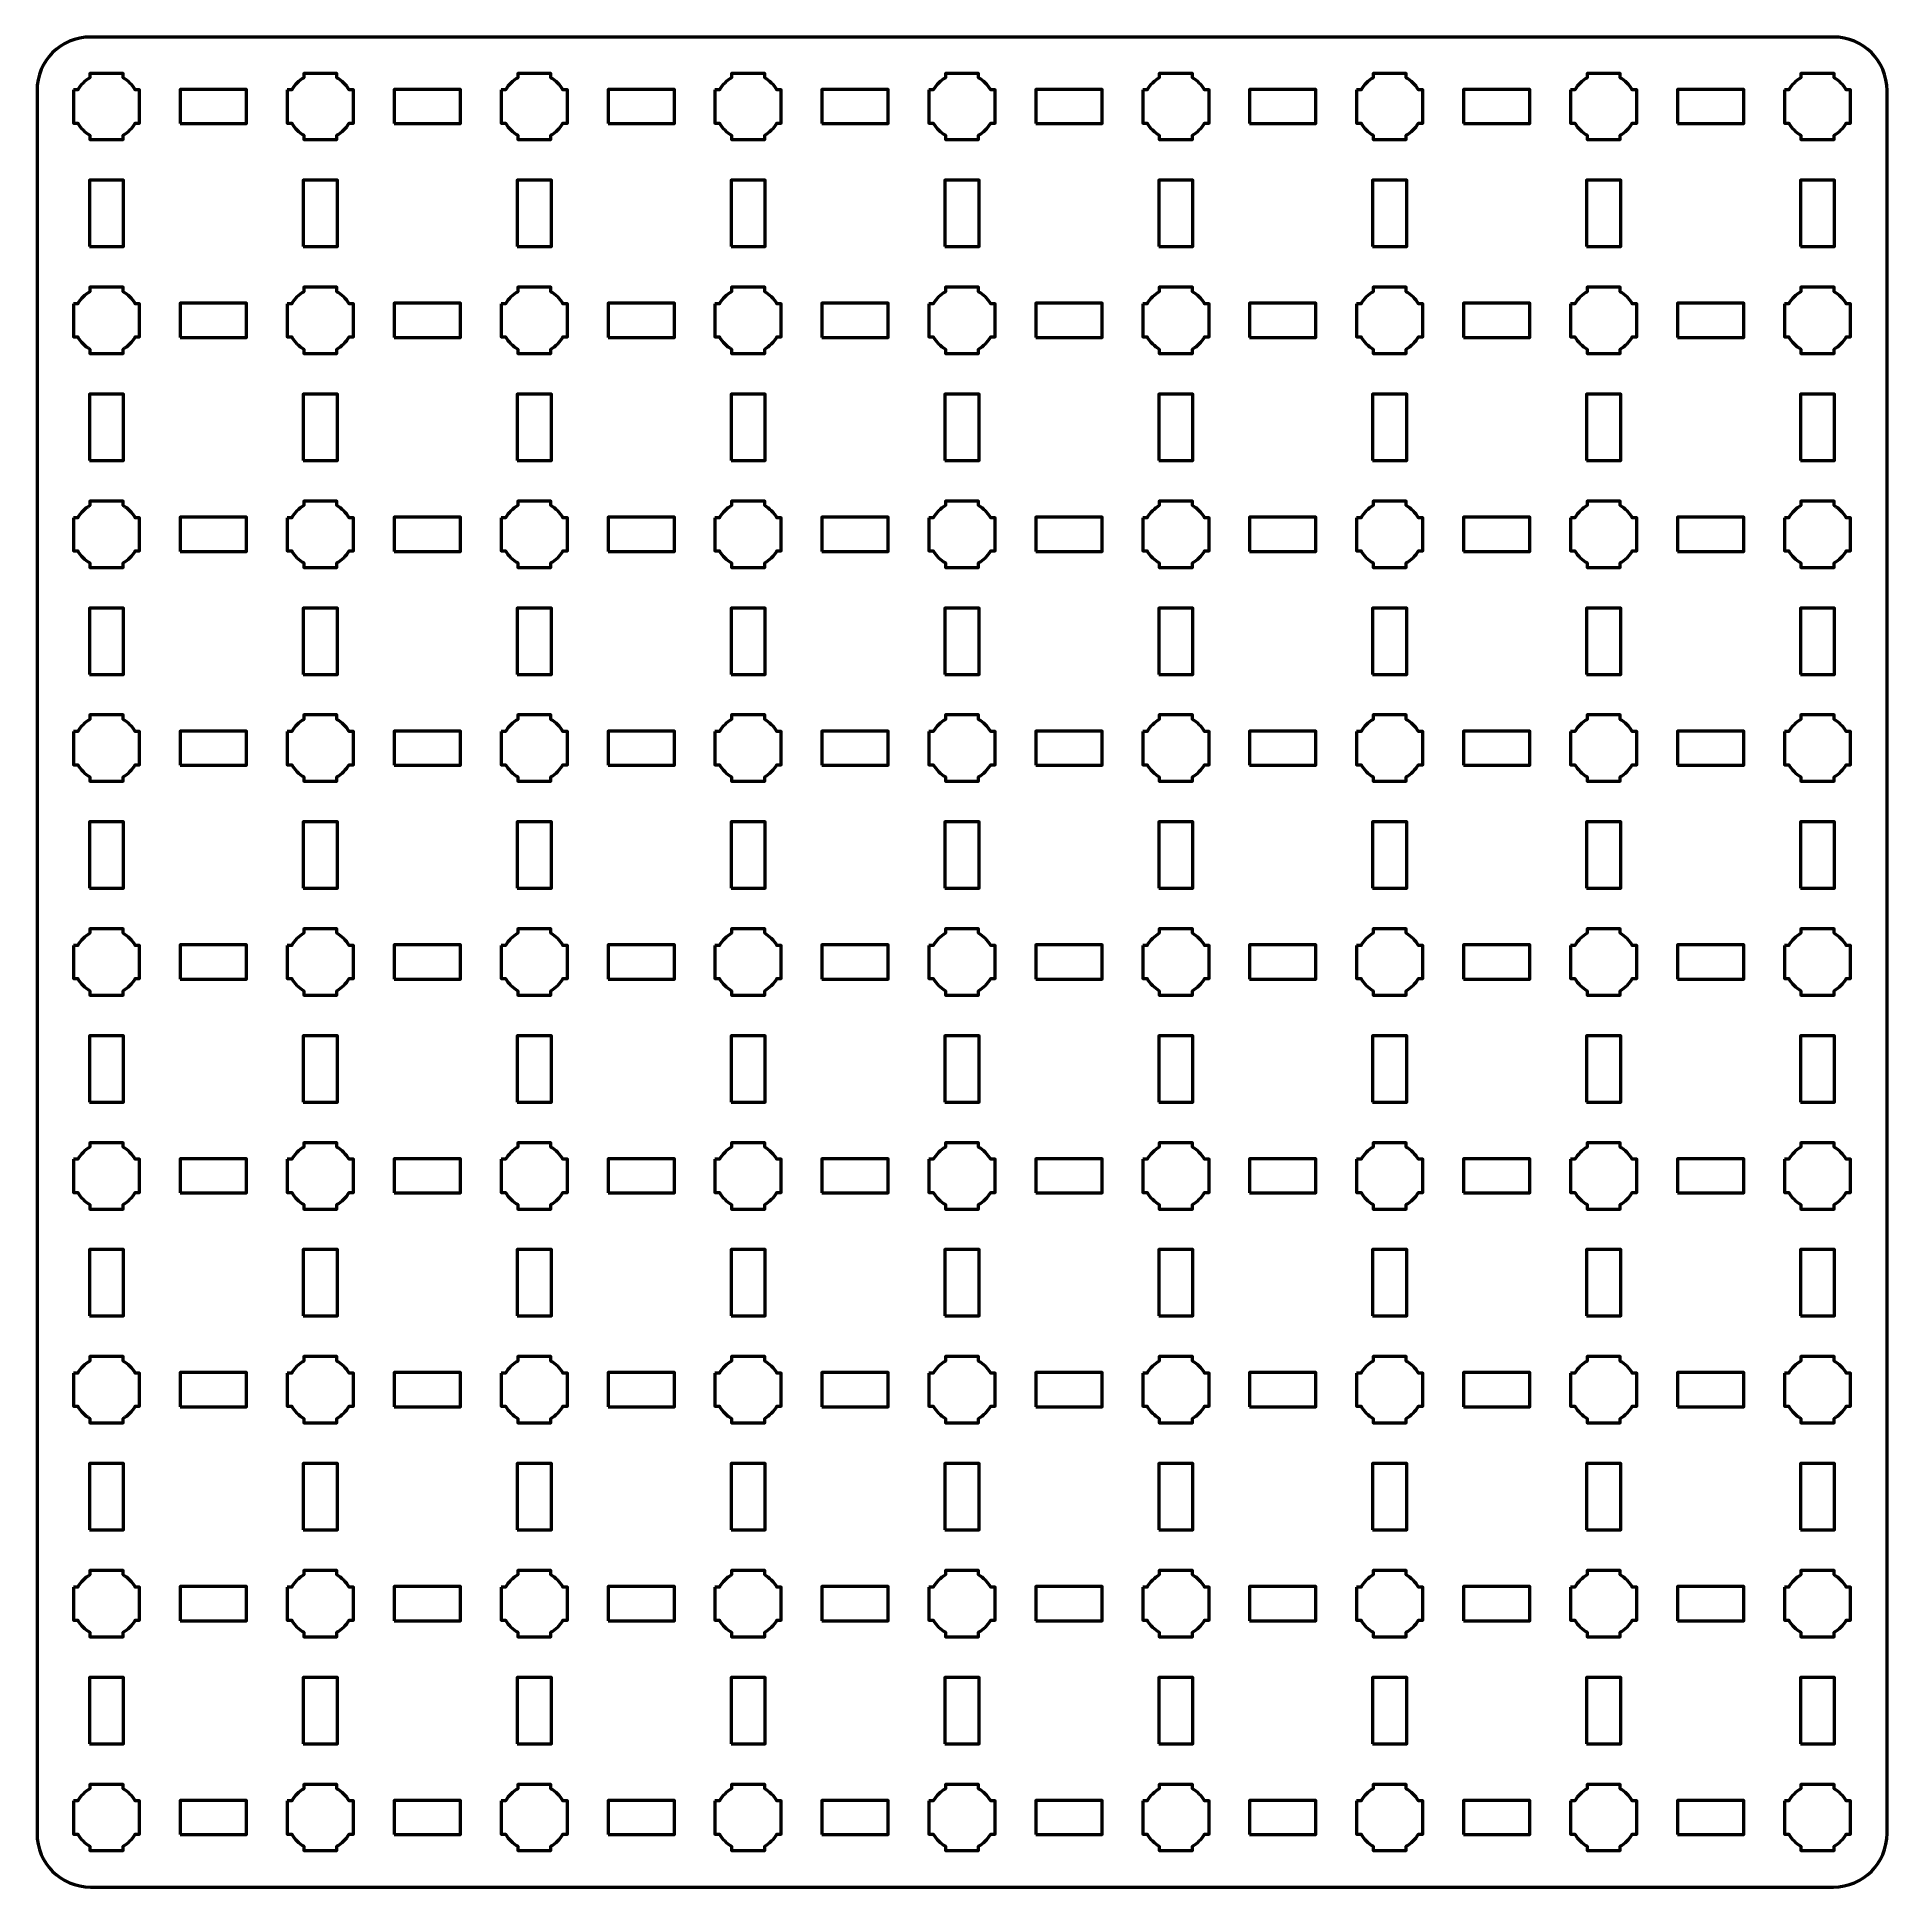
# Model space of a CAD drawing. Header units: centimetres. Extents: x -19.1 to -1.9, y -23.5 to -6.2.
import ezdxf

# ---------------------------------------------------------------- set-up
doc = ezdxf.new("R2010")
doc.units = ezdxf.units.CM
doc.header["$MEASUREMENT"] = 0
doc.layers.add('Layer 1', color=7, linetype='Continuous')

msp = doc.modelspace()

# ---------------------------------------------------------------- linework, layer by layer
at = {"layer": 'Layer 1', "color": 250, "lineweight": 53}
for points in [[(-17.81, -7.01), (-17.19, -7.01), (-17.19, -6.69), (-17.81, -6.69), (-17.81, -7.01)], [(-15.81, -7.01), (-15.19, -7.01), (-15.19, -6.69), (-15.81, -6.69), (-15.81, -7.01)], [(-13.81, -7.01), (-13.19, -7.01), (-13.19, -6.69), (-13.81, -6.69), (-13.81, -7.01)], [(-11.81, -7.01), (-11.19, -7.01), (-11.19, -6.69), (-11.81, -6.69), (-11.81, -7.01)], [(-9.81, -7.01), (-9.19, -7.01), (-9.19, -6.69), (-9.81, -6.69), (-9.81, -7.01)], [(-7.81, -7.01), (-7.19, -7.01), (-7.19, -6.69), (-7.81, -6.69), (-7.81, -7.01)], [(-5.81, -7.01), (-5.19, -7.01), (-5.19, -6.69), (-5.81, -6.69), (-5.81, -7.01)], [(-3.81, -7.01), (-3.19, -7.01), (-3.19, -6.69), (-3.81, -6.69), (-3.81, -7.01)], [(-18.66, -8.16), (-18.34, -8.16), (-18.34, -7.54), (-18.66, -7.54), (-18.66, -8.16)], [(-16.66, -8.16), (-16.34, -8.16), (-16.34, -7.54), (-16.66, -7.54), (-16.66, -8.16)], [(-14.66, -8.16), (-14.34, -8.16), (-14.34, -7.54), (-14.66, -7.54), (-14.66, -8.16)], [(-12.66, -8.16), (-12.34, -8.16), (-12.34, -7.54), (-12.66, -7.54), (-12.66, -8.16)], [(-10.66, -8.16), (-10.34, -8.16), (-10.34, -7.54), (-10.66, -7.54), (-10.66, -8.16)], [(-8.66, -8.16), (-8.34, -8.16), (-8.34, -7.54), (-8.66, -7.54), (-8.66, -8.16)], [(-6.66, -8.16), (-6.34, -8.16), (-6.34, -7.54), (-6.66, -7.54), (-6.66, -8.16)], [(-4.66, -8.16), (-4.34, -8.16), (-4.34, -7.54), (-4.66, -7.54), (-4.66, -8.16)], [(-2.66, -8.16), (-2.34, -8.16), (-2.34, -7.54), (-2.66, -7.54), (-2.66, -8.16)], [(-17.81, -9.01), (-17.19, -9.01), (-17.19, -8.69), (-17.81, -8.69), (-17.81, -9.01)], [(-15.81, -9.01), (-15.19, -9.01), (-15.19, -8.69), (-15.81, -8.69), (-15.81, -9.01)], [(-13.81, -9.01), (-13.19, -9.01), (-13.19, -8.69), (-13.81, -8.69), (-13.81, -9.01)], [(-11.81, -9.01), (-11.19, -9.01), (-11.19, -8.69), (-11.81, -8.69), (-11.81, -9.01)], [(-9.81, -9.01), (-9.19, -9.01), (-9.19, -8.69), (-9.81, -8.69), (-9.81, -9.01)], [(-7.81, -9.01), (-7.19, -9.01), (-7.19, -8.69), (-7.81, -8.69), (-7.81, -9.01)], [(-5.81, -9.01), (-5.19, -9.01), (-5.19, -8.69), (-5.81, -8.69), (-5.81, -9.01)], [(-3.81, -9.01), (-3.19, -9.01), (-3.19, -8.69), (-3.81, -8.69), (-3.81, -9.01)], [(-18.66, -10.16), (-18.34, -10.16), (-18.34, -9.54), (-18.66, -9.54), (-18.66, -10.16)], [(-16.66, -10.16), (-16.34, -10.16), (-16.34, -9.54), (-16.66, -9.54), (-16.66, -10.16)], [(-14.66, -10.16), (-14.34, -10.16), (-14.34, -9.54), (-14.66, -9.54), (-14.66, -10.16)], [(-12.66, -10.16), (-12.34, -10.16), (-12.34, -9.54), (-12.66, -9.54), (-12.66, -10.16)], [(-10.66, -10.16), (-10.34, -10.16), (-10.34, -9.54), (-10.66, -9.54), (-10.66, -10.16)], [(-8.66, -10.16), (-8.34, -10.16), (-8.34, -9.54), (-8.66, -9.54), (-8.66, -10.16)], [(-6.66, -10.16), (-6.34, -10.16), (-6.34, -9.54), (-6.66, -9.54), (-6.66, -10.16)], [(-4.66, -10.16), (-4.34, -10.16), (-4.34, -9.54), (-4.66, -9.54), (-4.66, -10.16)], [(-2.66, -10.16), (-2.34, -10.16), (-2.34, -9.54), (-2.66, -9.54), (-2.66, -10.16)], [(-17.81, -11.01), (-17.19, -11.01), (-17.19, -10.69), (-17.81, -10.69), (-17.81, -11.01)], [(-15.81, -11.01), (-15.19, -11.01), (-15.19, -10.69), (-15.81, -10.69), (-15.81, -11.01)], [(-13.81, -11.01), (-13.19, -11.01), (-13.19, -10.69), (-13.81, -10.69), (-13.81, -11.01)], [(-11.81, -11.01), (-11.19, -11.01), (-11.19, -10.69), (-11.81, -10.69), (-11.81, -11.01)], [(-9.81, -11.01), (-9.19, -11.01), (-9.19, -10.69), (-9.81, -10.69), (-9.81, -11.01)], [(-7.81, -11.01), (-7.19, -11.01), (-7.19, -10.69), (-7.81, -10.69), (-7.81, -11.01)], [(-5.81, -11.01), (-5.19, -11.01), (-5.19, -10.69), (-5.81, -10.69), (-5.81, -11.01)], [(-3.81, -11.01), (-3.19, -11.01), (-3.19, -10.69), (-3.81, -10.69), (-3.81, -11.01)], [(-18.66, -12.16), (-18.34, -12.16), (-18.34, -11.54), (-18.66, -11.54), (-18.66, -12.16)], [(-16.66, -12.16), (-16.34, -12.16), (-16.34, -11.54), (-16.66, -11.54), (-16.66, -12.16)], [(-14.66, -12.16), (-14.34, -12.16), (-14.34, -11.54), (-14.66, -11.54), (-14.66, -12.16)], [(-12.66, -12.16), (-12.34, -12.16), (-12.34, -11.54), (-12.66, -11.54), (-12.66, -12.16)], [(-10.66, -12.16), (-10.34, -12.16), (-10.34, -11.54), (-10.66, -11.54), (-10.66, -12.16)], [(-8.66, -12.16), (-8.34, -12.16), (-8.34, -11.54), (-8.66, -11.54), (-8.66, -12.16)], [(-6.66, -12.16), (-6.34, -12.16), (-6.34, -11.54), (-6.66, -11.54), (-6.66, -12.16)], [(-4.66, -12.16), (-4.34, -12.16), (-4.34, -11.54), (-4.66, -11.54), (-4.66, -12.16)], [(-2.66, -12.16), (-2.34, -12.16), (-2.34, -11.54), (-2.66, -11.54), (-2.66, -12.16)], [(-17.81, -13.01), (-17.19, -13.01), (-17.19, -12.69), (-17.81, -12.69), (-17.81, -13.01)], [(-15.81, -13.01), (-15.19, -13.01), (-15.19, -12.69), (-15.81, -12.69), (-15.81, -13.01)], [(-13.81, -13.01), (-13.19, -13.01), (-13.19, -12.69), (-13.81, -12.69), (-13.81, -13.01)], [(-11.81, -13.01), (-11.19, -13.01), (-11.19, -12.69), (-11.81, -12.69), (-11.81, -13.01)], [(-9.81, -13.01), (-9.19, -13.01), (-9.19, -12.69), (-9.81, -12.69), (-9.81, -13.01)], [(-7.81, -13.01), (-7.19, -13.01), (-7.19, -12.69), (-7.81, -12.69), (-7.81, -13.01)], [(-5.81, -13.01), (-5.19, -13.01), (-5.19, -12.69), (-5.81, -12.69), (-5.81, -13.01)], [(-3.81, -13.01), (-3.19, -13.01), (-3.19, -12.69), (-3.81, -12.69), (-3.81, -13.01)], [(-18.66, -14.16), (-18.34, -14.16), (-18.34, -13.54), (-18.66, -13.54), (-18.66, -14.16)], [(-16.66, -14.16), (-16.34, -14.16), (-16.34, -13.54), (-16.66, -13.54), (-16.66, -14.16)], [(-14.66, -14.16), (-14.34, -14.16), (-14.34, -13.54), (-14.66, -13.54), (-14.66, -14.16)], [(-12.66, -14.16), (-12.34, -14.16), (-12.34, -13.54), (-12.66, -13.54), (-12.66, -14.16)], [(-10.66, -14.16), (-10.34, -14.16), (-10.34, -13.54), (-10.66, -13.54), (-10.66, -14.16)], [(-8.66, -14.16), (-8.34, -14.16), (-8.34, -13.54), (-8.66, -13.54), (-8.66, -14.16)], [(-6.66, -14.16), (-6.34, -14.16), (-6.34, -13.54), (-6.66, -13.54), (-6.66, -14.16)], [(-4.66, -14.16), (-4.34, -14.16), (-4.34, -13.54), (-4.66, -13.54), (-4.66, -14.16)], [(-2.66, -14.16), (-2.34, -14.16), (-2.34, -13.54), (-2.66, -13.54), (-2.66, -14.16)], [(-17.81, -15.01), (-17.19, -15.01), (-17.19, -14.69), (-17.81, -14.69), (-17.81, -15.01)], [(-15.81, -15.01), (-15.19, -15.01), (-15.19, -14.69), (-15.81, -14.69), (-15.81, -15.01)], [(-13.81, -15.01), (-13.19, -15.01), (-13.19, -14.69), (-13.81, -14.69), (-13.81, -15.01)], [(-11.81, -15.01), (-11.19, -15.01), (-11.19, -14.69), (-11.81, -14.69), (-11.81, -15.01)], [(-9.81, -15.01), (-9.19, -15.01), (-9.19, -14.69), (-9.81, -14.69), (-9.81, -15.01)], [(-7.81, -15.01), (-7.19, -15.01), (-7.19, -14.69), (-7.81, -14.69), (-7.81, -15.01)], [(-5.81, -15.01), (-5.19, -15.01), (-5.19, -14.69), (-5.81, -14.69), (-5.81, -15.01)], [(-3.81, -15.01), (-3.19, -15.01), (-3.19, -14.69), (-3.81, -14.69), (-3.81, -15.01)], [(-18.66, -16.16), (-18.34, -16.16), (-18.34, -15.54), (-18.66, -15.54), (-18.66, -16.16)], [(-16.66, -16.16), (-16.34, -16.16), (-16.34, -15.54), (-16.66, -15.54), (-16.66, -16.16)], [(-14.66, -16.16), (-14.34, -16.16), (-14.34, -15.54), (-14.66, -15.54), (-14.66, -16.16)], [(-12.66, -16.16), (-12.34, -16.16), (-12.34, -15.54), (-12.66, -15.54), (-12.66, -16.16)], [(-10.66, -16.16), (-10.34, -16.16), (-10.34, -15.54), (-10.66, -15.54), (-10.66, -16.16)], [(-8.66, -16.16), (-8.34, -16.16), (-8.34, -15.54), (-8.66, -15.54), (-8.66, -16.16)], [(-6.66, -16.16), (-6.34, -16.16), (-6.34, -15.54), (-6.66, -15.54), (-6.66, -16.16)], [(-4.66, -16.16), (-4.34, -16.16), (-4.34, -15.54), (-4.66, -15.54), (-4.66, -16.16)], [(-2.66, -16.16), (-2.34, -16.16), (-2.34, -15.54), (-2.66, -15.54), (-2.66, -16.16)], [(-17.81, -17.01), (-17.19, -17.01), (-17.19, -16.69), (-17.81, -16.69), (-17.81, -17.01)], [(-15.81, -17.01), (-15.19, -17.01), (-15.19, -16.69), (-15.81, -16.69), (-15.81, -17.01)], [(-13.81, -17.01), (-13.19, -17.01), (-13.19, -16.69), (-13.81, -16.69), (-13.81, -17.01)], [(-11.81, -17.01), (-11.19, -17.01), (-11.19, -16.69), (-11.81, -16.69), (-11.81, -17.01)], [(-9.81, -17.01), (-9.19, -17.01), (-9.19, -16.69), (-9.81, -16.69), (-9.81, -17.01)], [(-7.81, -17.01), (-7.19, -17.01), (-7.19, -16.69), (-7.81, -16.69), (-7.81, -17.01)], [(-5.81, -17.01), (-5.19, -17.01), (-5.19, -16.69), (-5.81, -16.69), (-5.81, -17.01)], [(-3.81, -17.01), (-3.19, -17.01), (-3.19, -16.69), (-3.81, -16.69), (-3.81, -17.01)], [(-18.66, -18.16), (-18.34, -18.16), (-18.34, -17.54), (-18.66, -17.54), (-18.66, -18.16)], [(-16.66, -18.16), (-16.34, -18.16), (-16.34, -17.54), (-16.66, -17.54), (-16.66, -18.16)], [(-14.66, -18.16), (-14.34, -18.16), (-14.34, -17.54), (-14.66, -17.54), (-14.66, -18.16)], [(-12.66, -18.16), (-12.34, -18.16), (-12.34, -17.54), (-12.66, -17.54), (-12.66, -18.16)], [(-10.66, -18.16), (-10.34, -18.16), (-10.34, -17.54), (-10.66, -17.54), (-10.66, -18.16)], [(-8.66, -18.16), (-8.34, -18.16), (-8.34, -17.54), (-8.66, -17.54), (-8.66, -18.16)], [(-6.66, -18.16), (-6.34, -18.16), (-6.34, -17.54), (-6.66, -17.54), (-6.66, -18.16)], [(-4.66, -18.16), (-4.34, -18.16), (-4.34, -17.54), (-4.66, -17.54), (-4.66, -18.16)], [(-2.66, -18.16), (-2.34, -18.16), (-2.34, -17.54), (-2.66, -17.54), (-2.66, -18.16)], [(-17.81, -19.01), (-17.19, -19.01), (-17.19, -18.69), (-17.81, -18.69), (-17.81, -19.01)], [(-15.81, -19.01), (-15.19, -19.01), (-15.19, -18.69), (-15.81, -18.69), (-15.81, -19.01)], [(-13.81, -19.01), (-13.19, -19.01), (-13.19, -18.69), (-13.81, -18.69), (-13.81, -19.01)], [(-11.81, -19.01), (-11.19, -19.01), (-11.19, -18.69), (-11.81, -18.69), (-11.81, -19.01)], [(-9.81, -19.01), (-9.19, -19.01), (-9.19, -18.69), (-9.81, -18.69), (-9.81, -19.01)], [(-7.81, -19.01), (-7.19, -19.01), (-7.19, -18.69), (-7.81, -18.69), (-7.81, -19.01)], [(-5.81, -19.01), (-5.19, -19.01), (-5.19, -18.69), (-5.81, -18.69), (-5.81, -19.01)], [(-3.81, -19.01), (-3.19, -19.01), (-3.19, -18.69), (-3.81, -18.69), (-3.81, -19.01)], [(-18.66, -20.16), (-18.34, -20.16), (-18.34, -19.54), (-18.66, -19.54), (-18.66, -20.16)], [(-16.66, -20.16), (-16.34, -20.16), (-16.34, -19.54), (-16.66, -19.54), (-16.66, -20.16)], [(-14.66, -20.16), (-14.34, -20.16), (-14.34, -19.54), (-14.66, -19.54), (-14.66, -20.16)], [(-12.66, -20.16), (-12.34, -20.16), (-12.34, -19.54), (-12.66, -19.54), (-12.66, -20.16)], [(-10.66, -20.16), (-10.34, -20.16), (-10.34, -19.54), (-10.66, -19.54), (-10.66, -20.16)], [(-8.66, -20.16), (-8.34, -20.16), (-8.34, -19.54), (-8.66, -19.54), (-8.66, -20.16)], [(-6.66, -20.16), (-6.34, -20.16), (-6.34, -19.54), (-6.66, -19.54), (-6.66, -20.16)], [(-4.66, -20.16), (-4.34, -20.16), (-4.34, -19.54), (-4.66, -19.54), (-4.66, -20.16)], [(-2.66, -20.16), (-2.34, -20.16), (-2.34, -19.54), (-2.66, -19.54), (-2.66, -20.16)], [(-17.81, -21.01), (-17.19, -21.01), (-17.19, -20.69), (-17.81, -20.69), (-17.81, -21.01)], [(-15.81, -21.01), (-15.19, -21.01), (-15.19, -20.69), (-15.81, -20.69), (-15.81, -21.01)], [(-13.81, -21.01), (-13.19, -21.01), (-13.19, -20.69), (-13.81, -20.69), (-13.81, -21.01)], [(-11.81, -21.01), (-11.19, -21.01), (-11.19, -20.69), (-11.81, -20.69), (-11.81, -21.01)], [(-9.81, -21.01), (-9.19, -21.01), (-9.19, -20.69), (-9.81, -20.69), (-9.81, -21.01)], [(-7.81, -21.01), (-7.19, -21.01), (-7.19, -20.69), (-7.81, -20.69), (-7.81, -21.01)], [(-5.81, -21.01), (-5.19, -21.01), (-5.19, -20.69), (-5.81, -20.69), (-5.81, -21.01)], [(-3.81, -21.01), (-3.19, -21.01), (-3.19, -20.69), (-3.81, -20.69), (-3.81, -21.01)], [(-18.66, -22.16), (-18.34, -22.16), (-18.34, -21.54), (-18.66, -21.54), (-18.66, -22.16)], [(-16.66, -22.16), (-16.34, -22.16), (-16.34, -21.54), (-16.66, -21.54), (-16.66, -22.16)], [(-14.66, -22.16), (-14.34, -22.16), (-14.34, -21.54), (-14.66, -21.54), (-14.66, -22.16)], [(-12.66, -22.16), (-12.34, -22.16), (-12.34, -21.54), (-12.66, -21.54), (-12.66, -22.16)], [(-10.66, -22.16), (-10.34, -22.16), (-10.34, -21.54), (-10.66, -21.54), (-10.66, -22.16)], [(-8.66, -22.16), (-8.34, -22.16), (-8.34, -21.54), (-8.66, -21.54), (-8.66, -22.16)], [(-6.66, -22.16), (-6.34, -22.16), (-6.34, -21.54), (-6.66, -21.54), (-6.66, -22.16)], [(-4.66, -22.16), (-4.34, -22.16), (-4.34, -21.54), (-4.66, -21.54), (-4.66, -22.16)], [(-2.66, -22.16), (-2.34, -22.16), (-2.34, -21.54), (-2.66, -21.54), (-2.66, -22.16)], [(-17.81, -23.01), (-17.19, -23.01), (-17.19, -22.69), (-17.81, -22.69), (-17.81, -23.01)], [(-15.81, -23.01), (-15.19, -23.01), (-15.19, -22.69), (-15.81, -22.69), (-15.81, -23.01)], [(-13.81, -23.01), (-13.19, -23.01), (-13.19, -22.69), (-13.81, -22.69), (-13.81, -23.01)], [(-11.81, -23.01), (-11.19, -23.01), (-11.19, -22.69), (-11.81, -22.69), (-11.81, -23.01)], [(-9.81, -23.01), (-9.19, -23.01), (-9.19, -22.69), (-9.81, -22.69), (-9.81, -23.01)], [(-7.81, -23.01), (-7.19, -23.01), (-7.19, -22.69), (-7.81, -22.69), (-7.81, -23.01)], [(-5.81, -23.01), (-5.19, -23.01), (-5.19, -22.69), (-5.81, -22.69), (-5.81, -23.01)], [(-3.81, -23.01), (-3.19, -23.01), (-3.19, -22.69), (-3.81, -22.69), (-3.81, -23.01)]]:
    msp.add_lwpolyline(points, close=True, dxfattribs=at)
msp.add_open_spline([(-19.15, -23), (-19.15, -23), (-19.15, -6.7), (-19.15, -6.7), (-19.15, -6.7), (-19.15, -6.42391), (-18.92609, -6.2), (-18.65, -6.2), (-18.65, -6.2), (-18.65, -6.2), (-2.35, -6.2), (-2.35, -6.2), (-2.35, -6.2), (-2.07391, -6.2), (-1.85, -6.42391), (-1.85, -6.7), (-1.85, -6.7), (-1.85, -6.7), (-1.85, -23), (-1.85, -23), (-1.85, -23), (-1.85, -23.27609), (-2.07391, -23.5), (-2.35, -23.5), (-2.35, -23.5), (-2.35, -23.5), (-18.65, -23.5), (-18.65, -23.5), (-18.65, -23.5), (-18.92609, -23.5), (-19.15, -23.27609), (-19.15, -23)], degree=3, knots=[0, 0, 0, 0, 0.125, 0.125, 0.125, 0.125, 0.25, 0.25, 0.25, 0.25, 0.375, 0.375, 0.375, 0.375, 0.5, 0.5, 0.5, 0.5, 0.625, 0.625, 0.625, 0.625, 0.75, 0.75, 0.75, 0.75, 0.875, 0.875, 0.875, 0.875, 1, 1, 1, 1], dxfattribs=at)
at = {"layer": 'Layer 1', "lineweight": 53}
for points in [[(-18.81, -6.695), (-18.81, -6.695), (-18.76851, -6.695), (-18.76851, -6.695), (-18.76851, -6.695), (-18.74128, -6.64795), (-18.70205, -6.60872), (-18.655, -6.58149), (-18.655, -6.58149), (-18.655, -6.58149), (-18.655, -6.54), (-18.655, -6.54), (-18.655, -6.54), (-18.655, -6.54), (-18.5, -6.54), (-18.5, -6.54), (-18.5, -6.54), (-18.5, -6.54), (-18.345, -6.54), (-18.345, -6.54), (-18.345, -6.54), (-18.345, -6.54), (-18.345, -6.58149), (-18.345, -6.58149), (-18.345, -6.58149), (-18.29795, -6.60872), (-18.25872, -6.64795), (-18.23149, -6.695), (-18.23149, -6.695), (-18.23149, -6.695), (-18.19, -6.695), (-18.19, -6.695), (-18.19, -6.695), (-18.19, -6.695), (-18.19, -6.85), (-18.19, -6.85), (-18.19, -6.85), (-18.19, -6.85), (-18.19, -7.005), (-18.19, -7.005), (-18.19, -7.005), (-18.19, -7.005), (-18.23149, -7.005), (-18.23149, -7.005), (-18.23149, -7.005), (-18.25872, -7.05205), (-18.29795, -7.09128), (-18.345, -7.11851), (-18.345, -7.11851), (-18.345, -7.11851), (-18.345, -7.16), (-18.345, -7.16), (-18.345, -7.16), (-18.345, -7.16), (-18.5, -7.16), (-18.5, -7.16), (-18.5, -7.16), (-18.5, -7.16), (-18.655, -7.16), (-18.655, -7.16), (-18.655, -7.16), (-18.655, -7.16), (-18.655, -7.11851), (-18.655, -7.11851), (-18.655, -7.11851), (-18.70205, -7.09128), (-18.74128, -7.05205), (-18.76851, -7.005), (-18.76851, -7.005), (-18.76851, -7.005), (-18.81, -7.005), (-18.81, -7.005), (-18.81, -7.005), (-18.81, -7.005), (-18.81, -6.85), (-18.81, -6.85), (-18.81, -6.85), (-18.81, -6.85), (-18.81, -6.695), (-18.81, -6.695)], [(-16.81, -6.695), (-16.81, -6.695), (-16.76851, -6.695), (-16.76851, -6.695), (-16.76851, -6.695), (-16.74128, -6.64795), (-16.70205, -6.60872), (-16.655, -6.58149), (-16.655, -6.58149), (-16.655, -6.58149), (-16.655, -6.54), (-16.655, -6.54), (-16.655, -6.54), (-16.655, -6.54), (-16.5, -6.54), (-16.5, -6.54), (-16.5, -6.54), (-16.5, -6.54), (-16.345, -6.54), (-16.345, -6.54), (-16.345, -6.54), (-16.345, -6.54), (-16.345, -6.58149), (-16.345, -6.58149), (-16.345, -6.58149), (-16.29795, -6.60872), (-16.25872, -6.64795), (-16.23149, -6.695), (-16.23149, -6.695), (-16.23149, -6.695), (-16.19, -6.695), (-16.19, -6.695), (-16.19, -6.695), (-16.19, -6.695), (-16.19, -6.85), (-16.19, -6.85), (-16.19, -6.85), (-16.19, -6.85), (-16.19, -7.005), (-16.19, -7.005), (-16.19, -7.005), (-16.19, -7.005), (-16.23149, -7.005), (-16.23149, -7.005), (-16.23149, -7.005), (-16.25872, -7.05205), (-16.29795, -7.09128), (-16.345, -7.11851), (-16.345, -7.11851), (-16.345, -7.11851), (-16.345, -7.16), (-16.345, -7.16), (-16.345, -7.16), (-16.345, -7.16), (-16.5, -7.16), (-16.5, -7.16), (-16.5, -7.16), (-16.5, -7.16), (-16.655, -7.16), (-16.655, -7.16), (-16.655, -7.16), (-16.655, -7.16), (-16.655, -7.11851), (-16.655, -7.11851), (-16.655, -7.11851), (-16.70205, -7.09128), (-16.74128, -7.05205), (-16.76851, -7.005), (-16.76851, -7.005), (-16.76851, -7.005), (-16.81, -7.005), (-16.81, -7.005), (-16.81, -7.005), (-16.81, -7.005), (-16.81, -6.85), (-16.81, -6.85), (-16.81, -6.85), (-16.81, -6.85), (-16.81, -6.695), (-16.81, -6.695)], [(-14.81, -6.695), (-14.81, -6.695), (-14.76851, -6.695), (-14.76851, -6.695), (-14.76851, -6.695), (-14.74128, -6.64795), (-14.70205, -6.60872), (-14.655, -6.58149), (-14.655, -6.58149), (-14.655, -6.58149), (-14.655, -6.54), (-14.655, -6.54), (-14.655, -6.54), (-14.655, -6.54), (-14.5, -6.54), (-14.5, -6.54), (-14.5, -6.54), (-14.5, -6.54), (-14.345, -6.54), (-14.345, -6.54), (-14.345, -6.54), (-14.345, -6.54), (-14.345, -6.58149), (-14.345, -6.58149), (-14.345, -6.58149), (-14.29795, -6.60872), (-14.25872, -6.64795), (-14.23149, -6.695), (-14.23149, -6.695), (-14.23149, -6.695), (-14.19, -6.695), (-14.19, -6.695), (-14.19, -6.695), (-14.19, -6.695), (-14.19, -6.85), (-14.19, -6.85), (-14.19, -6.85), (-14.19, -6.85), (-14.19, -7.005), (-14.19, -7.005), (-14.19, -7.005), (-14.19, -7.005), (-14.23149, -7.005), (-14.23149, -7.005), (-14.23149, -7.005), (-14.25872, -7.05205), (-14.29795, -7.09128), (-14.345, -7.11851), (-14.345, -7.11851), (-14.345, -7.11851), (-14.345, -7.16), (-14.345, -7.16), (-14.345, -7.16), (-14.345, -7.16), (-14.5, -7.16), (-14.5, -7.16), (-14.5, -7.16), (-14.5, -7.16), (-14.655, -7.16), (-14.655, -7.16), (-14.655, -7.16), (-14.655, -7.16), (-14.655, -7.11851), (-14.655, -7.11851), (-14.655, -7.11851), (-14.70205, -7.09128), (-14.74128, -7.05205), (-14.76851, -7.005), (-14.76851, -7.005), (-14.76851, -7.005), (-14.81, -7.005), (-14.81, -7.005), (-14.81, -7.005), (-14.81, -7.005), (-14.81, -6.85), (-14.81, -6.85), (-14.81, -6.85), (-14.81, -6.85), (-14.81, -6.695), (-14.81, -6.695)], [(-12.81, -6.695), (-12.81, -6.695), (-12.76851, -6.695), (-12.76851, -6.695), (-12.76851, -6.695), (-12.74128, -6.64795), (-12.70205, -6.60872), (-12.655, -6.58149), (-12.655, -6.58149), (-12.655, -6.58149), (-12.655, -6.54), (-12.655, -6.54), (-12.655, -6.54), (-12.655, -6.54), (-12.5, -6.54), (-12.5, -6.54), (-12.5, -6.54), (-12.5, -6.54), (-12.345, -6.54), (-12.345, -6.54), (-12.345, -6.54), (-12.345, -6.54), (-12.345, -6.58149), (-12.345, -6.58149), (-12.345, -6.58149), (-12.29795, -6.60872), (-12.25872, -6.64795), (-12.23149, -6.695), (-12.23149, -6.695), (-12.23149, -6.695), (-12.19, -6.695), (-12.19, -6.695), (-12.19, -6.695), (-12.19, -6.695), (-12.19, -6.85), (-12.19, -6.85), (-12.19, -6.85), (-12.19, -6.85), (-12.19, -7.005), (-12.19, -7.005), (-12.19, -7.005), (-12.19, -7.005), (-12.23149, -7.005), (-12.23149, -7.005), (-12.23149, -7.005), (-12.25872, -7.05205), (-12.29795, -7.09128), (-12.345, -7.11851), (-12.345, -7.11851), (-12.345, -7.11851), (-12.345, -7.16), (-12.345, -7.16), (-12.345, -7.16), (-12.345, -7.16), (-12.5, -7.16), (-12.5, -7.16), (-12.5, -7.16), (-12.5, -7.16), (-12.655, -7.16), (-12.655, -7.16), (-12.655, -7.16), (-12.655, -7.16), (-12.655, -7.11851), (-12.655, -7.11851), (-12.655, -7.11851), (-12.70205, -7.09128), (-12.74128, -7.05205), (-12.76851, -7.005), (-12.76851, -7.005), (-12.76851, -7.005), (-12.81, -7.005), (-12.81, -7.005), (-12.81, -7.005), (-12.81, -7.005), (-12.81, -6.85), (-12.81, -6.85), (-12.81, -6.85), (-12.81, -6.85), (-12.81, -6.695), (-12.81, -6.695)], [(-10.81, -6.695), (-10.81, -6.695), (-10.76851, -6.695), (-10.76851, -6.695), (-10.76851, -6.695), (-10.74128, -6.64795), (-10.70205, -6.60872), (-10.655, -6.58149), (-10.655, -6.58149), (-10.655, -6.58149), (-10.655, -6.54), (-10.655, -6.54), (-10.655, -6.54), (-10.655, -6.54), (-10.5, -6.54), (-10.5, -6.54), (-10.5, -6.54), (-10.5, -6.54), (-10.345, -6.54), (-10.345, -6.54), (-10.345, -6.54), (-10.345, -6.54), (-10.345, -6.58149), (-10.345, -6.58149), (-10.345, -6.58149), (-10.29795, -6.60872), (-10.25872, -6.64795), (-10.23149, -6.695), (-10.23149, -6.695), (-10.23149, -6.695), (-10.19, -6.695), (-10.19, -6.695), (-10.19, -6.695), (-10.19, -6.695), (-10.19, -6.85), (-10.19, -6.85), (-10.19, -6.85), (-10.19, -6.85), (-10.19, -7.005), (-10.19, -7.005), (-10.19, -7.005), (-10.19, -7.005), (-10.23149, -7.005), (-10.23149, -7.005), (-10.23149, -7.005), (-10.25872, -7.05205), (-10.29795, -7.09128), (-10.345, -7.11851), (-10.345, -7.11851), (-10.345, -7.11851), (-10.345, -7.16), (-10.345, -7.16), (-10.345, -7.16), (-10.345, -7.16), (-10.5, -7.16), (-10.5, -7.16), (-10.5, -7.16), (-10.5, -7.16), (-10.655, -7.16), (-10.655, -7.16), (-10.655, -7.16), (-10.655, -7.16), (-10.655, -7.11851), (-10.655, -7.11851), (-10.655, -7.11851), (-10.70205, -7.09128), (-10.74128, -7.05205), (-10.76851, -7.005), (-10.76851, -7.005), (-10.76851, -7.005), (-10.81, -7.005), (-10.81, -7.005), (-10.81, -7.005), (-10.81, -7.005), (-10.81, -6.85), (-10.81, -6.85), (-10.81, -6.85), (-10.81, -6.85), (-10.81, -6.695), (-10.81, -6.695)], [(-8.81, -6.695), (-8.81, -6.695), (-8.76851, -6.695), (-8.76851, -6.695), (-8.76851, -6.695), (-8.74128, -6.64795), (-8.70205, -6.60872), (-8.655, -6.58149), (-8.655, -6.58149), (-8.655, -6.58149), (-8.655, -6.54), (-8.655, -6.54), (-8.655, -6.54), (-8.655, -6.54), (-8.5, -6.54), (-8.5, -6.54), (-8.5, -6.54), (-8.5, -6.54), (-8.345, -6.54), (-8.345, -6.54), (-8.345, -6.54), (-8.345, -6.54), (-8.345, -6.58149), (-8.345, -6.58149), (-8.345, -6.58149), (-8.29795, -6.60872), (-8.25872, -6.64795), (-8.23149, -6.695), (-8.23149, -6.695), (-8.23149, -6.695), (-8.19, -6.695), (-8.19, -6.695), (-8.19, -6.695), (-8.19, -6.695), (-8.19, -6.85), (-8.19, -6.85), (-8.19, -6.85), (-8.19, -6.85), (-8.19, -7.005), (-8.19, -7.005), (-8.19, -7.005), (-8.19, -7.005), (-8.23149, -7.005), (-8.23149, -7.005), (-8.23149, -7.005), (-8.25872, -7.05205), (-8.29795, -7.09128), (-8.345, -7.11851), (-8.345, -7.11851), (-8.345, -7.11851), (-8.345, -7.16), (-8.345, -7.16), (-8.345, -7.16), (-8.345, -7.16), (-8.5, -7.16), (-8.5, -7.16), (-8.5, -7.16), (-8.5, -7.16), (-8.655, -7.16), (-8.655, -7.16), (-8.655, -7.16), (-8.655, -7.16), (-8.655, -7.11851), (-8.655, -7.11851), (-8.655, -7.11851), (-8.70205, -7.09128), (-8.74128, -7.05205), (-8.76851, -7.005), (-8.76851, -7.005), (-8.76851, -7.005), (-8.81, -7.005), (-8.81, -7.005), (-8.81, -7.005), (-8.81, -7.005), (-8.81, -6.85), (-8.81, -6.85), (-8.81, -6.85), (-8.81, -6.85), (-8.81, -6.695), (-8.81, -6.695)], [(-6.81, -6.695), (-6.81, -6.695), (-6.76851, -6.695), (-6.76851, -6.695), (-6.76851, -6.695), (-6.74128, -6.64795), (-6.70205, -6.60872), (-6.655, -6.58149), (-6.655, -6.58149), (-6.655, -6.58149), (-6.655, -6.54), (-6.655, -6.54), (-6.655, -6.54), (-6.655, -6.54), (-6.5, -6.54), (-6.5, -6.54), (-6.5, -6.54), (-6.5, -6.54), (-6.345, -6.54), (-6.345, -6.54), (-6.345, -6.54), (-6.345, -6.54), (-6.345, -6.58149), (-6.345, -6.58149), (-6.345, -6.58149), (-6.29795, -6.60872), (-6.25872, -6.64795), (-6.23149, -6.695), (-6.23149, -6.695), (-6.23149, -6.695), (-6.19, -6.695), (-6.19, -6.695), (-6.19, -6.695), (-6.19, -6.695), (-6.19, -6.85), (-6.19, -6.85), (-6.19, -6.85), (-6.19, -6.85), (-6.19, -7.005), (-6.19, -7.005), (-6.19, -7.005), (-6.19, -7.005), (-6.23149, -7.005), (-6.23149, -7.005), (-6.23149, -7.005), (-6.25872, -7.05205), (-6.29795, -7.09128), (-6.345, -7.11851), (-6.345, -7.11851), (-6.345, -7.11851), (-6.345, -7.16), (-6.345, -7.16), (-6.345, -7.16), (-6.345, -7.16), (-6.5, -7.16), (-6.5, -7.16), (-6.5, -7.16), (-6.5, -7.16), (-6.655, -7.16), (-6.655, -7.16), (-6.655, -7.16), (-6.655, -7.16), (-6.655, -7.11851), (-6.655, -7.11851), (-6.655, -7.11851), (-6.70205, -7.09128), (-6.74128, -7.05205), (-6.76851, -7.005), (-6.76851, -7.005), (-6.76851, -7.005), (-6.81, -7.005), (-6.81, -7.005), (-6.81, -7.005), (-6.81, -7.005), (-6.81, -6.85), (-6.81, -6.85), (-6.81, -6.85), (-6.81, -6.85), (-6.81, -6.695), (-6.81, -6.695)], [(-4.81, -6.695), (-4.81, -6.695), (-4.76851, -6.695), (-4.76851, -6.695), (-4.76851, -6.695), (-4.74128, -6.64795), (-4.70205, -6.60872), (-4.655, -6.58149), (-4.655, -6.58149), (-4.655, -6.58149), (-4.655, -6.54), (-4.655, -6.54), (-4.655, -6.54), (-4.655, -6.54), (-4.5, -6.54), (-4.5, -6.54), (-4.5, -6.54), (-4.5, -6.54), (-4.345, -6.54), (-4.345, -6.54), (-4.345, -6.54), (-4.345, -6.54), (-4.345, -6.58149), (-4.345, -6.58149), (-4.345, -6.58149), (-4.29795, -6.60872), (-4.25872, -6.64795), (-4.23149, -6.695), (-4.23149, -6.695), (-4.23149, -6.695), (-4.19, -6.695), (-4.19, -6.695), (-4.19, -6.695), (-4.19, -6.695), (-4.19, -6.85), (-4.19, -6.85), (-4.19, -6.85), (-4.19, -6.85), (-4.19, -7.005), (-4.19, -7.005), (-4.19, -7.005), (-4.19, -7.005), (-4.23149, -7.005), (-4.23149, -7.005), (-4.23149, -7.005), (-4.25872, -7.05205), (-4.29795, -7.09128), (-4.345, -7.11851), (-4.345, -7.11851), (-4.345, -7.11851), (-4.345, -7.16), (-4.345, -7.16), (-4.345, -7.16), (-4.345, -7.16), (-4.5, -7.16), (-4.5, -7.16), (-4.5, -7.16), (-4.5, -7.16), (-4.655, -7.16), (-4.655, -7.16), (-4.655, -7.16), (-4.655, -7.16), (-4.655, -7.11851), (-4.655, -7.11851), (-4.655, -7.11851), (-4.70205, -7.09128), (-4.74128, -7.05205), (-4.76851, -7.005), (-4.76851, -7.005), (-4.76851, -7.005), (-4.81, -7.005), (-4.81, -7.005), (-4.81, -7.005), (-4.81, -7.005), (-4.81, -6.85), (-4.81, -6.85), (-4.81, -6.85), (-4.81, -6.85), (-4.81, -6.695), (-4.81, -6.695)], [(-2.81, -6.695), (-2.81, -6.695), (-2.76851, -6.695), (-2.76851, -6.695), (-2.76851, -6.695), (-2.74128, -6.64795), (-2.70205, -6.60872), (-2.655, -6.58149), (-2.655, -6.58149), (-2.655, -6.58149), (-2.655, -6.54), (-2.655, -6.54), (-2.655, -6.54), (-2.655, -6.54), (-2.5, -6.54), (-2.5, -6.54), (-2.5, -6.54), (-2.5, -6.54), (-2.345, -6.54), (-2.345, -6.54), (-2.345, -6.54), (-2.345, -6.54), (-2.345, -6.58149), (-2.345, -6.58149), (-2.345, -6.58149), (-2.29795, -6.60872), (-2.25872, -6.64795), (-2.23149, -6.695), (-2.23149, -6.695), (-2.23149, -6.695), (-2.19, -6.695), (-2.19, -6.695), (-2.19, -6.695), (-2.19, -6.695), (-2.19, -6.85), (-2.19, -6.85), (-2.19, -6.85), (-2.19, -6.85), (-2.19, -7.005), (-2.19, -7.005), (-2.19, -7.005), (-2.19, -7.005), (-2.23149, -7.005), (-2.23149, -7.005), (-2.23149, -7.005), (-2.25872, -7.05205), (-2.29795, -7.09128), (-2.345, -7.11851), (-2.345, -7.11851), (-2.345, -7.11851), (-2.345, -7.16), (-2.345, -7.16), (-2.345, -7.16), (-2.345, -7.16), (-2.5, -7.16), (-2.5, -7.16), (-2.5, -7.16), (-2.5, -7.16), (-2.655, -7.16), (-2.655, -7.16), (-2.655, -7.16), (-2.655, -7.16), (-2.655, -7.11851), (-2.655, -7.11851), (-2.655, -7.11851), (-2.70205, -7.09128), (-2.74128, -7.05205), (-2.76851, -7.005), (-2.76851, -7.005), (-2.76851, -7.005), (-2.81, -7.005), (-2.81, -7.005), (-2.81, -7.005), (-2.81, -7.005), (-2.81, -6.85), (-2.81, -6.85), (-2.81, -6.85), (-2.81, -6.85), (-2.81, -6.695), (-2.81, -6.695)], [(-18.81, -8.695), (-18.81, -8.695), (-18.76851, -8.695), (-18.76851, -8.695), (-18.76851, -8.695), (-18.74128, -8.64795), (-18.70205, -8.60872), (-18.655, -8.58149), (-18.655, -8.58149), (-18.655, -8.58149), (-18.655, -8.54), (-18.655, -8.54), (-18.655, -8.54), (-18.655, -8.54), (-18.5, -8.54), (-18.5, -8.54), (-18.5, -8.54), (-18.5, -8.54), (-18.345, -8.54), (-18.345, -8.54), (-18.345, -8.54), (-18.345, -8.54), (-18.345, -8.58149), (-18.345, -8.58149), (-18.345, -8.58149), (-18.29795, -8.60872), (-18.25872, -8.64795), (-18.23149, -8.695), (-18.23149, -8.695), (-18.23149, -8.695), (-18.19, -8.695), (-18.19, -8.695), (-18.19, -8.695), (-18.19, -8.695), (-18.19, -8.85), (-18.19, -8.85), (-18.19, -8.85), (-18.19, -8.85), (-18.19, -9.005), (-18.19, -9.005), (-18.19, -9.005), (-18.19, -9.005), (-18.23149, -9.005), (-18.23149, -9.005), (-18.23149, -9.005), (-18.25872, -9.05205), (-18.29795, -9.09128), (-18.345, -9.11851), (-18.345, -9.11851), (-18.345, -9.11851), (-18.345, -9.16), (-18.345, -9.16), (-18.345, -9.16), (-18.345, -9.16), (-18.5, -9.16), (-18.5, -9.16), (-18.5, -9.16), (-18.5, -9.16), (-18.655, -9.16), (-18.655, -9.16), (-18.655, -9.16), (-18.655, -9.16), (-18.655, -9.11851), (-18.655, -9.11851), (-18.655, -9.11851), (-18.70205, -9.09128), (-18.74128, -9.05205), (-18.76851, -9.005), (-18.76851, -9.005), (-18.76851, -9.005), (-18.81, -9.005), (-18.81, -9.005), (-18.81, -9.005), (-18.81, -9.005), (-18.81, -8.85), (-18.81, -8.85), (-18.81, -8.85), (-18.81, -8.85), (-18.81, -8.695), (-18.81, -8.695)], [(-16.81, -8.695), (-16.81, -8.695), (-16.76851, -8.695), (-16.76851, -8.695), (-16.76851, -8.695), (-16.74128, -8.64795), (-16.70205, -8.60872), (-16.655, -8.58149), (-16.655, -8.58149), (-16.655, -8.58149), (-16.655, -8.54), (-16.655, -8.54), (-16.655, -8.54), (-16.655, -8.54), (-16.5, -8.54), (-16.5, -8.54), (-16.5, -8.54), (-16.5, -8.54), (-16.345, -8.54), (-16.345, -8.54), (-16.345, -8.54), (-16.345, -8.54), (-16.345, -8.58149), (-16.345, -8.58149), (-16.345, -8.58149), (-16.29795, -8.60872), (-16.25872, -8.64795), (-16.23149, -8.695), (-16.23149, -8.695), (-16.23149, -8.695), (-16.19, -8.695), (-16.19, -8.695), (-16.19, -8.695), (-16.19, -8.695), (-16.19, -8.85), (-16.19, -8.85), (-16.19, -8.85), (-16.19, -8.85), (-16.19, -9.005), (-16.19, -9.005), (-16.19, -9.005), (-16.19, -9.005), (-16.23149, -9.005), (-16.23149, -9.005), (-16.23149, -9.005), (-16.25872, -9.05205), (-16.29795, -9.09128), (-16.345, -9.11851), (-16.345, -9.11851), (-16.345, -9.11851), (-16.345, -9.16), (-16.345, -9.16), (-16.345, -9.16), (-16.345, -9.16), (-16.5, -9.16), (-16.5, -9.16), (-16.5, -9.16), (-16.5, -9.16), (-16.655, -9.16), (-16.655, -9.16), (-16.655, -9.16), (-16.655, -9.16), (-16.655, -9.11851), (-16.655, -9.11851), (-16.655, -9.11851), (-16.70205, -9.09128), (-16.74128, -9.05205), (-16.76851, -9.005), (-16.76851, -9.005), (-16.76851, -9.005), (-16.81, -9.005), (-16.81, -9.005), (-16.81, -9.005), (-16.81, -9.005), (-16.81, -8.85), (-16.81, -8.85), (-16.81, -8.85), (-16.81, -8.85), (-16.81, -8.695), (-16.81, -8.695)], [(-14.81, -8.695), (-14.81, -8.695), (-14.76851, -8.695), (-14.76851, -8.695), (-14.76851, -8.695), (-14.74128, -8.64795), (-14.70205, -8.60872), (-14.655, -8.58149), (-14.655, -8.58149), (-14.655, -8.58149), (-14.655, -8.54), (-14.655, -8.54), (-14.655, -8.54), (-14.655, -8.54), (-14.5, -8.54), (-14.5, -8.54), (-14.5, -8.54), (-14.5, -8.54), (-14.345, -8.54), (-14.345, -8.54), (-14.345, -8.54), (-14.345, -8.54), (-14.345, -8.58149), (-14.345, -8.58149), (-14.345, -8.58149), (-14.29795, -8.60872), (-14.25872, -8.64795), (-14.23149, -8.695), (-14.23149, -8.695), (-14.23149, -8.695), (-14.19, -8.695), (-14.19, -8.695), (-14.19, -8.695), (-14.19, -8.695), (-14.19, -8.85), (-14.19, -8.85), (-14.19, -8.85), (-14.19, -8.85), (-14.19, -9.005), (-14.19, -9.005), (-14.19, -9.005), (-14.19, -9.005), (-14.23149, -9.005), (-14.23149, -9.005), (-14.23149, -9.005), (-14.25872, -9.05205), (-14.29795, -9.09128), (-14.345, -9.11851), (-14.345, -9.11851), (-14.345, -9.11851), (-14.345, -9.16), (-14.345, -9.16), (-14.345, -9.16), (-14.345, -9.16), (-14.5, -9.16), (-14.5, -9.16), (-14.5, -9.16), (-14.5, -9.16), (-14.655, -9.16), (-14.655, -9.16), (-14.655, -9.16), (-14.655, -9.16), (-14.655, -9.11851), (-14.655, -9.11851), (-14.655, -9.11851), (-14.70205, -9.09128), (-14.74128, -9.05205), (-14.76851, -9.005), (-14.76851, -9.005), (-14.76851, -9.005), (-14.81, -9.005), (-14.81, -9.005), (-14.81, -9.005), (-14.81, -9.005), (-14.81, -8.85), (-14.81, -8.85), (-14.81, -8.85), (-14.81, -8.85), (-14.81, -8.695), (-14.81, -8.695)], [(-12.81, -8.695), (-12.81, -8.695), (-12.76851, -8.695), (-12.76851, -8.695), (-12.76851, -8.695), (-12.74128, -8.64795), (-12.70205, -8.60872), (-12.655, -8.58149), (-12.655, -8.58149), (-12.655, -8.58149), (-12.655, -8.54), (-12.655, -8.54), (-12.655, -8.54), (-12.655, -8.54), (-12.5, -8.54), (-12.5, -8.54), (-12.5, -8.54), (-12.5, -8.54), (-12.345, -8.54), (-12.345, -8.54), (-12.345, -8.54), (-12.345, -8.54), (-12.345, -8.58149), (-12.345, -8.58149), (-12.345, -8.58149), (-12.29795, -8.60872), (-12.25872, -8.64795), (-12.23149, -8.695), (-12.23149, -8.695), (-12.23149, -8.695), (-12.19, -8.695), (-12.19, -8.695), (-12.19, -8.695), (-12.19, -8.695), (-12.19, -8.85), (-12.19, -8.85), (-12.19, -8.85), (-12.19, -8.85), (-12.19, -9.005), (-12.19, -9.005), (-12.19, -9.005), (-12.19, -9.005), (-12.23149, -9.005), (-12.23149, -9.005), (-12.23149, -9.005), (-12.25872, -9.05205), (-12.29795, -9.09128), (-12.345, -9.11851), (-12.345, -9.11851), (-12.345, -9.11851), (-12.345, -9.16), (-12.345, -9.16), (-12.345, -9.16), (-12.345, -9.16), (-12.5, -9.16), (-12.5, -9.16), (-12.5, -9.16), (-12.5, -9.16), (-12.655, -9.16), (-12.655, -9.16), (-12.655, -9.16), (-12.655, -9.16), (-12.655, -9.11851), (-12.655, -9.11851), (-12.655, -9.11851), (-12.70205, -9.09128), (-12.74128, -9.05205), (-12.76851, -9.005), (-12.76851, -9.005), (-12.76851, -9.005), (-12.81, -9.005), (-12.81, -9.005), (-12.81, -9.005), (-12.81, -9.005), (-12.81, -8.85), (-12.81, -8.85), (-12.81, -8.85), (-12.81, -8.85), (-12.81, -8.695), (-12.81, -8.695)], [(-10.81, -8.695), (-10.81, -8.695), (-10.76851, -8.695), (-10.76851, -8.695), (-10.76851, -8.695), (-10.74128, -8.64795), (-10.70205, -8.60872), (-10.655, -8.58149), (-10.655, -8.58149), (-10.655, -8.58149), (-10.655, -8.54), (-10.655, -8.54), (-10.655, -8.54), (-10.655, -8.54), (-10.5, -8.54), (-10.5, -8.54), (-10.5, -8.54), (-10.5, -8.54), (-10.345, -8.54), (-10.345, -8.54), (-10.345, -8.54), (-10.345, -8.54), (-10.345, -8.58149), (-10.345, -8.58149), (-10.345, -8.58149), (-10.29795, -8.60872), (-10.25872, -8.64795), (-10.23149, -8.695), (-10.23149, -8.695), (-10.23149, -8.695), (-10.19, -8.695), (-10.19, -8.695), (-10.19, -8.695), (-10.19, -8.695), (-10.19, -8.85), (-10.19, -8.85), (-10.19, -8.85), (-10.19, -8.85), (-10.19, -9.005), (-10.19, -9.005), (-10.19, -9.005), (-10.19, -9.005), (-10.23149, -9.005), (-10.23149, -9.005), (-10.23149, -9.005), (-10.25872, -9.05205), (-10.29795, -9.09128), (-10.345, -9.11851), (-10.345, -9.11851), (-10.345, -9.11851), (-10.345, -9.16), (-10.345, -9.16), (-10.345, -9.16), (-10.345, -9.16), (-10.5, -9.16), (-10.5, -9.16), (-10.5, -9.16), (-10.5, -9.16), (-10.655, -9.16), (-10.655, -9.16), (-10.655, -9.16), (-10.655, -9.16), (-10.655, -9.11851), (-10.655, -9.11851), (-10.655, -9.11851), (-10.70205, -9.09128), (-10.74128, -9.05205), (-10.76851, -9.005), (-10.76851, -9.005), (-10.76851, -9.005), (-10.81, -9.005), (-10.81, -9.005), (-10.81, -9.005), (-10.81, -9.005), (-10.81, -8.85), (-10.81, -8.85), (-10.81, -8.85), (-10.81, -8.85), (-10.81, -8.695), (-10.81, -8.695)], [(-8.81, -8.695), (-8.81, -8.695), (-8.76851, -8.695), (-8.76851, -8.695), (-8.76851, -8.695), (-8.74128, -8.64795), (-8.70205, -8.60872), (-8.655, -8.58149), (-8.655, -8.58149), (-8.655, -8.58149), (-8.655, -8.54), (-8.655, -8.54), (-8.655, -8.54), (-8.655, -8.54), (-8.5, -8.54), (-8.5, -8.54), (-8.5, -8.54), (-8.5, -8.54), (-8.345, -8.54), (-8.345, -8.54), (-8.345, -8.54), (-8.345, -8.54), (-8.345, -8.58149), (-8.345, -8.58149), (-8.345, -8.58149), (-8.29795, -8.60872), (-8.25872, -8.64795), (-8.23149, -8.695), (-8.23149, -8.695), (-8.23149, -8.695), (-8.19, -8.695), (-8.19, -8.695), (-8.19, -8.695), (-8.19, -8.695), (-8.19, -8.85), (-8.19, -8.85), (-8.19, -8.85), (-8.19, -8.85), (-8.19, -9.005), (-8.19, -9.005), (-8.19, -9.005), (-8.19, -9.005), (-8.23149, -9.005), (-8.23149, -9.005), (-8.23149, -9.005), (-8.25872, -9.05205), (-8.29795, -9.09128), (-8.345, -9.11851), (-8.345, -9.11851), (-8.345, -9.11851), (-8.345, -9.16), (-8.345, -9.16), (-8.345, -9.16), (-8.345, -9.16), (-8.5, -9.16), (-8.5, -9.16), (-8.5, -9.16), (-8.5, -9.16), (-8.655, -9.16), (-8.655, -9.16), (-8.655, -9.16), (-8.655, -9.16), (-8.655, -9.11851), (-8.655, -9.11851), (-8.655, -9.11851), (-8.70205, -9.09128), (-8.74128, -9.05205), (-8.76851, -9.005), (-8.76851, -9.005), (-8.76851, -9.005), (-8.81, -9.005), (-8.81, -9.005), (-8.81, -9.005), (-8.81, -9.005), (-8.81, -8.85), (-8.81, -8.85), (-8.81, -8.85), (-8.81, -8.85), (-8.81, -8.695), (-8.81, -8.695)], [(-6.81, -8.695), (-6.81, -8.695), (-6.76851, -8.695), (-6.76851, -8.695), (-6.76851, -8.695), (-6.74128, -8.64795), (-6.70205, -8.60872), (-6.655, -8.58149), (-6.655, -8.58149), (-6.655, -8.58149), (-6.655, -8.54), (-6.655, -8.54), (-6.655, -8.54), (-6.655, -8.54), (-6.5, -8.54), (-6.5, -8.54), (-6.5, -8.54), (-6.5, -8.54), (-6.345, -8.54), (-6.345, -8.54), (-6.345, -8.54), (-6.345, -8.54), (-6.345, -8.58149), (-6.345, -8.58149), (-6.345, -8.58149), (-6.29795, -8.60872), (-6.25872, -8.64795), (-6.23149, -8.695), (-6.23149, -8.695), (-6.23149, -8.695), (-6.19, -8.695), (-6.19, -8.695), (-6.19, -8.695), (-6.19, -8.695), (-6.19, -8.85), (-6.19, -8.85), (-6.19, -8.85), (-6.19, -8.85), (-6.19, -9.005), (-6.19, -9.005), (-6.19, -9.005), (-6.19, -9.005), (-6.23149, -9.005), (-6.23149, -9.005), (-6.23149, -9.005), (-6.25872, -9.05205), (-6.29795, -9.09128), (-6.345, -9.11851), (-6.345, -9.11851), (-6.345, -9.11851), (-6.345, -9.16), (-6.345, -9.16), (-6.345, -9.16), (-6.345, -9.16), (-6.5, -9.16), (-6.5, -9.16), (-6.5, -9.16), (-6.5, -9.16), (-6.655, -9.16), (-6.655, -9.16), (-6.655, -9.16), (-6.655, -9.16), (-6.655, -9.11851), (-6.655, -9.11851), (-6.655, -9.11851), (-6.70205, -9.09128), (-6.74128, -9.05205), (-6.76851, -9.005), (-6.76851, -9.005), (-6.76851, -9.005), (-6.81, -9.005), (-6.81, -9.005), (-6.81, -9.005), (-6.81, -9.005), (-6.81, -8.85), (-6.81, -8.85), (-6.81, -8.85), (-6.81, -8.85), (-6.81, -8.695), (-6.81, -8.695)], [(-4.81, -8.695), (-4.81, -8.695), (-4.76851, -8.695), (-4.76851, -8.695), (-4.76851, -8.695), (-4.74128, -8.64795), (-4.70205, -8.60872), (-4.655, -8.58149), (-4.655, -8.58149), (-4.655, -8.58149), (-4.655, -8.54), (-4.655, -8.54), (-4.655, -8.54), (-4.655, -8.54), (-4.5, -8.54), (-4.5, -8.54), (-4.5, -8.54), (-4.5, -8.54), (-4.345, -8.54), (-4.345, -8.54), (-4.345, -8.54), (-4.345, -8.54), (-4.345, -8.58149), (-4.345, -8.58149), (-4.345, -8.58149), (-4.29795, -8.60872), (-4.25872, -8.64795), (-4.23149, -8.695), (-4.23149, -8.695), (-4.23149, -8.695), (-4.19, -8.695), (-4.19, -8.695), (-4.19, -8.695), (-4.19, -8.695), (-4.19, -8.85), (-4.19, -8.85), (-4.19, -8.85), (-4.19, -8.85), (-4.19, -9.005), (-4.19, -9.005), (-4.19, -9.005), (-4.19, -9.005), (-4.23149, -9.005), (-4.23149, -9.005), (-4.23149, -9.005), (-4.25872, -9.05205), (-4.29795, -9.09128), (-4.345, -9.11851), (-4.345, -9.11851), (-4.345, -9.11851), (-4.345, -9.16), (-4.345, -9.16), (-4.345, -9.16), (-4.345, -9.16), (-4.5, -9.16), (-4.5, -9.16), (-4.5, -9.16), (-4.5, -9.16), (-4.655, -9.16), (-4.655, -9.16), (-4.655, -9.16), (-4.655, -9.16), (-4.655, -9.11851), (-4.655, -9.11851), (-4.655, -9.11851), (-4.70205, -9.09128), (-4.74128, -9.05205), (-4.76851, -9.005), (-4.76851, -9.005), (-4.76851, -9.005), (-4.81, -9.005), (-4.81, -9.005), (-4.81, -9.005), (-4.81, -9.005), (-4.81, -8.85), (-4.81, -8.85), (-4.81, -8.85), (-4.81, -8.85), (-4.81, -8.695), (-4.81, -8.695)], [(-2.81, -8.695), (-2.81, -8.695), (-2.76851, -8.695), (-2.76851, -8.695), (-2.76851, -8.695), (-2.74128, -8.64795), (-2.70205, -8.60872), (-2.655, -8.58149), (-2.655, -8.58149), (-2.655, -8.58149), (-2.655, -8.54), (-2.655, -8.54), (-2.655, -8.54), (-2.655, -8.54), (-2.5, -8.54), (-2.5, -8.54), (-2.5, -8.54), (-2.5, -8.54), (-2.345, -8.54), (-2.345, -8.54), (-2.345, -8.54), (-2.345, -8.54), (-2.345, -8.58149), (-2.345, -8.58149), (-2.345, -8.58149), (-2.29795, -8.60872), (-2.25872, -8.64795), (-2.23149, -8.695), (-2.23149, -8.695), (-2.23149, -8.695), (-2.19, -8.695), (-2.19, -8.695), (-2.19, -8.695), (-2.19, -8.695), (-2.19, -8.85), (-2.19, -8.85), (-2.19, -8.85), (-2.19, -8.85), (-2.19, -9.005), (-2.19, -9.005), (-2.19, -9.005), (-2.19, -9.005), (-2.23149, -9.005), (-2.23149, -9.005), (-2.23149, -9.005), (-2.25872, -9.05205), (-2.29795, -9.09128), (-2.345, -9.11851), (-2.345, -9.11851), (-2.345, -9.11851), (-2.345, -9.16), (-2.345, -9.16), (-2.345, -9.16), (-2.345, -9.16), (-2.5, -9.16), (-2.5, -9.16), (-2.5, -9.16), (-2.5, -9.16), (-2.655, -9.16), (-2.655, -9.16), (-2.655, -9.16), (-2.655, -9.16), (-2.655, -9.11851), (-2.655, -9.11851), (-2.655, -9.11851), (-2.70205, -9.09128), (-2.74128, -9.05205), (-2.76851, -9.005), (-2.76851, -9.005), (-2.76851, -9.005), (-2.81, -9.005), (-2.81, -9.005), (-2.81, -9.005), (-2.81, -9.005), (-2.81, -8.85), (-2.81, -8.85), (-2.81, -8.85), (-2.81, -8.85), (-2.81, -8.695), (-2.81, -8.695)], [(-18.81, -10.695), (-18.81, -10.695), (-18.76851, -10.695), (-18.76851, -10.695), (-18.76851, -10.695), (-18.74128, -10.64795), (-18.70205, -10.60872), (-18.655, -10.58149), (-18.655, -10.58149), (-18.655, -10.58149), (-18.655, -10.54), (-18.655, -10.54), (-18.655, -10.54), (-18.655, -10.54), (-18.5, -10.54), (-18.5, -10.54), (-18.5, -10.54), (-18.5, -10.54), (-18.345, -10.54), (-18.345, -10.54), (-18.345, -10.54), (-18.345, -10.54), (-18.345, -10.58149), (-18.345, -10.58149), (-18.345, -10.58149), (-18.29795, -10.60872), (-18.25872, -10.64795), (-18.23149, -10.695), (-18.23149, -10.695), (-18.23149, -10.695), (-18.19, -10.695), (-18.19, -10.695), (-18.19, -10.695), (-18.19, -10.695), (-18.19, -10.85), (-18.19, -10.85), (-18.19, -10.85), (-18.19, -10.85), (-18.19, -11.005), (-18.19, -11.005), (-18.19, -11.005), (-18.19, -11.005), (-18.23149, -11.005), (-18.23149, -11.005), (-18.23149, -11.005), (-18.25872, -11.05205), (-18.29795, -11.09128), (-18.345, -11.11851), (-18.345, -11.11851), (-18.345, -11.11851), (-18.345, -11.16), (-18.345, -11.16), (-18.345, -11.16), (-18.345, -11.16), (-18.5, -11.16), (-18.5, -11.16), (-18.5, -11.16), (-18.5, -11.16), (-18.655, -11.16), (-18.655, -11.16), (-18.655, -11.16), (-18.655, -11.16), (-18.655, -11.11851), (-18.655, -11.11851), (-18.655, -11.11851), (-18.70205, -11.09128), (-18.74128, -11.05205), (-18.76851, -11.005), (-18.76851, -11.005), (-18.76851, -11.005), (-18.81, -11.005), (-18.81, -11.005), (-18.81, -11.005), (-18.81, -11.005), (-18.81, -10.85), (-18.81, -10.85), (-18.81, -10.85), (-18.81, -10.85), (-18.81, -10.695), (-18.81, -10.695)], [(-16.81, -10.695), (-16.81, -10.695), (-16.76851, -10.695), (-16.76851, -10.695), (-16.76851, -10.695), (-16.74128, -10.64795), (-16.70205, -10.60872), (-16.655, -10.58149), (-16.655, -10.58149), (-16.655, -10.58149), (-16.655, -10.54), (-16.655, -10.54), (-16.655, -10.54), (-16.655, -10.54), (-16.5, -10.54), (-16.5, -10.54), (-16.5, -10.54), (-16.5, -10.54), (-16.345, -10.54), (-16.345, -10.54), (-16.345, -10.54), (-16.345, -10.54), (-16.345, -10.58149), (-16.345, -10.58149), (-16.345, -10.58149), (-16.29795, -10.60872), (-16.25872, -10.64795), (-16.23149, -10.695), (-16.23149, -10.695), (-16.23149, -10.695), (-16.19, -10.695), (-16.19, -10.695), (-16.19, -10.695), (-16.19, -10.695), (-16.19, -10.85), (-16.19, -10.85), (-16.19, -10.85), (-16.19, -10.85), (-16.19, -11.005), (-16.19, -11.005), (-16.19, -11.005), (-16.19, -11.005), (-16.23149, -11.005), (-16.23149, -11.005), (-16.23149, -11.005), (-16.25872, -11.05205), (-16.29795, -11.09128), (-16.345, -11.11851), (-16.345, -11.11851), (-16.345, -11.11851), (-16.345, -11.16), (-16.345, -11.16), (-16.345, -11.16), (-16.345, -11.16), (-16.5, -11.16), (-16.5, -11.16), (-16.5, -11.16), (-16.5, -11.16), (-16.655, -11.16), (-16.655, -11.16), (-16.655, -11.16), (-16.655, -11.16), (-16.655, -11.11851), (-16.655, -11.11851), (-16.655, -11.11851), (-16.70205, -11.09128), (-16.74128, -11.05205), (-16.76851, -11.005), (-16.76851, -11.005), (-16.76851, -11.005), (-16.81, -11.005), (-16.81, -11.005), (-16.81, -11.005), (-16.81, -11.005), (-16.81, -10.85), (-16.81, -10.85), (-16.81, -10.85), (-16.81, -10.85), (-16.81, -10.695), (-16.81, -10.695)], [(-14.81, -10.695), (-14.81, -10.695), (-14.76851, -10.695), (-14.76851, -10.695), (-14.76851, -10.695), (-14.74128, -10.64795), (-14.70205, -10.60872), (-14.655, -10.58149), (-14.655, -10.58149), (-14.655, -10.58149), (-14.655, -10.54), (-14.655, -10.54), (-14.655, -10.54), (-14.655, -10.54), (-14.5, -10.54), (-14.5, -10.54), (-14.5, -10.54), (-14.5, -10.54), (-14.345, -10.54), (-14.345, -10.54), (-14.345, -10.54), (-14.345, -10.54), (-14.345, -10.58149), (-14.345, -10.58149), (-14.345, -10.58149), (-14.29795, -10.60872), (-14.25872, -10.64795), (-14.23149, -10.695), (-14.23149, -10.695), (-14.23149, -10.695), (-14.19, -10.695), (-14.19, -10.695), (-14.19, -10.695), (-14.19, -10.695), (-14.19, -10.85), (-14.19, -10.85), (-14.19, -10.85), (-14.19, -10.85), (-14.19, -11.005), (-14.19, -11.005), (-14.19, -11.005), (-14.19, -11.005), (-14.23149, -11.005), (-14.23149, -11.005), (-14.23149, -11.005), (-14.25872, -11.05205), (-14.29795, -11.09128), (-14.345, -11.11851), (-14.345, -11.11851), (-14.345, -11.11851), (-14.345, -11.16), (-14.345, -11.16), (-14.345, -11.16), (-14.345, -11.16), (-14.5, -11.16), (-14.5, -11.16), (-14.5, -11.16), (-14.5, -11.16), (-14.655, -11.16), (-14.655, -11.16), (-14.655, -11.16), (-14.655, -11.16), (-14.655, -11.11851), (-14.655, -11.11851), (-14.655, -11.11851), (-14.70205, -11.09128), (-14.74128, -11.05205), (-14.76851, -11.005), (-14.76851, -11.005), (-14.76851, -11.005), (-14.81, -11.005), (-14.81, -11.005), (-14.81, -11.005), (-14.81, -11.005), (-14.81, -10.85), (-14.81, -10.85), (-14.81, -10.85), (-14.81, -10.85), (-14.81, -10.695), (-14.81, -10.695)], [(-12.81, -10.695), (-12.81, -10.695), (-12.76851, -10.695), (-12.76851, -10.695), (-12.76851, -10.695), (-12.74128, -10.64795), (-12.70205, -10.60872), (-12.655, -10.58149), (-12.655, -10.58149), (-12.655, -10.58149), (-12.655, -10.54), (-12.655, -10.54), (-12.655, -10.54), (-12.655, -10.54), (-12.5, -10.54), (-12.5, -10.54), (-12.5, -10.54), (-12.5, -10.54), (-12.345, -10.54), (-12.345, -10.54), (-12.345, -10.54), (-12.345, -10.54), (-12.345, -10.58149), (-12.345, -10.58149), (-12.345, -10.58149), (-12.29795, -10.60872), (-12.25872, -10.64795), (-12.23149, -10.695), (-12.23149, -10.695), (-12.23149, -10.695), (-12.19, -10.695), (-12.19, -10.695), (-12.19, -10.695), (-12.19, -10.695), (-12.19, -10.85), (-12.19, -10.85), (-12.19, -10.85), (-12.19, -10.85), (-12.19, -11.005), (-12.19, -11.005), (-12.19, -11.005), (-12.19, -11.005), (-12.23149, -11.005), (-12.23149, -11.005), (-12.23149, -11.005), (-12.25872, -11.05205), (-12.29795, -11.09128), (-12.345, -11.11851), (-12.345, -11.11851), (-12.345, -11.11851), (-12.345, -11.16), (-12.345, -11.16), (-12.345, -11.16), (-12.345, -11.16), (-12.5, -11.16), (-12.5, -11.16), (-12.5, -11.16), (-12.5, -11.16), (-12.655, -11.16), (-12.655, -11.16), (-12.655, -11.16), (-12.655, -11.16), (-12.655, -11.11851), (-12.655, -11.11851), (-12.655, -11.11851), (-12.70205, -11.09128), (-12.74128, -11.05205), (-12.76851, -11.005), (-12.76851, -11.005), (-12.76851, -11.005), (-12.81, -11.005), (-12.81, -11.005), (-12.81, -11.005), (-12.81, -11.005), (-12.81, -10.85), (-12.81, -10.85), (-12.81, -10.85), (-12.81, -10.85), (-12.81, -10.695), (-12.81, -10.695)], [(-10.81, -10.695), (-10.81, -10.695), (-10.76851, -10.695), (-10.76851, -10.695), (-10.76851, -10.695), (-10.74128, -10.64795), (-10.70205, -10.60872), (-10.655, -10.58149), (-10.655, -10.58149), (-10.655, -10.58149), (-10.655, -10.54), (-10.655, -10.54), (-10.655, -10.54), (-10.655, -10.54), (-10.5, -10.54), (-10.5, -10.54), (-10.5, -10.54), (-10.5, -10.54), (-10.345, -10.54), (-10.345, -10.54), (-10.345, -10.54), (-10.345, -10.54), (-10.345, -10.58149), (-10.345, -10.58149), (-10.345, -10.58149), (-10.29795, -10.60872), (-10.25872, -10.64795), (-10.23149, -10.695), (-10.23149, -10.695), (-10.23149, -10.695), (-10.19, -10.695), (-10.19, -10.695), (-10.19, -10.695), (-10.19, -10.695), (-10.19, -10.85), (-10.19, -10.85), (-10.19, -10.85), (-10.19, -10.85), (-10.19, -11.005), (-10.19, -11.005), (-10.19, -11.005), (-10.19, -11.005), (-10.23149, -11.005), (-10.23149, -11.005), (-10.23149, -11.005), (-10.25872, -11.05205), (-10.29795, -11.09128), (-10.345, -11.11851), (-10.345, -11.11851), (-10.345, -11.11851), (-10.345, -11.16), (-10.345, -11.16), (-10.345, -11.16), (-10.345, -11.16), (-10.5, -11.16), (-10.5, -11.16), (-10.5, -11.16), (-10.5, -11.16), (-10.655, -11.16), (-10.655, -11.16), (-10.655, -11.16), (-10.655, -11.16), (-10.655, -11.11851), (-10.655, -11.11851), (-10.655, -11.11851), (-10.70205, -11.09128), (-10.74128, -11.05205), (-10.76851, -11.005), (-10.76851, -11.005), (-10.76851, -11.005), (-10.81, -11.005), (-10.81, -11.005), (-10.81, -11.005), (-10.81, -11.005), (-10.81, -10.85), (-10.81, -10.85), (-10.81, -10.85), (-10.81, -10.85), (-10.81, -10.695), (-10.81, -10.695)], [(-8.81, -10.695), (-8.81, -10.695), (-8.76851, -10.695), (-8.76851, -10.695), (-8.76851, -10.695), (-8.74128, -10.64795), (-8.70205, -10.60872), (-8.655, -10.58149), (-8.655, -10.58149), (-8.655, -10.58149), (-8.655, -10.54), (-8.655, -10.54), (-8.655, -10.54), (-8.655, -10.54), (-8.5, -10.54), (-8.5, -10.54), (-8.5, -10.54), (-8.5, -10.54), (-8.345, -10.54), (-8.345, -10.54), (-8.345, -10.54), (-8.345, -10.54), (-8.345, -10.58149), (-8.345, -10.58149), (-8.345, -10.58149), (-8.29795, -10.60872), (-8.25872, -10.64795), (-8.23149, -10.695), (-8.23149, -10.695), (-8.23149, -10.695), (-8.19, -10.695), (-8.19, -10.695), (-8.19, -10.695), (-8.19, -10.695), (-8.19, -10.85), (-8.19, -10.85), (-8.19, -10.85), (-8.19, -10.85), (-8.19, -11.005), (-8.19, -11.005), (-8.19, -11.005), (-8.19, -11.005), (-8.23149, -11.005), (-8.23149, -11.005), (-8.23149, -11.005), (-8.25872, -11.05205), (-8.29795, -11.09128), (-8.345, -11.11851), (-8.345, -11.11851), (-8.345, -11.11851), (-8.345, -11.16), (-8.345, -11.16), (-8.345, -11.16), (-8.345, -11.16), (-8.5, -11.16), (-8.5, -11.16), (-8.5, -11.16), (-8.5, -11.16), (-8.655, -11.16), (-8.655, -11.16), (-8.655, -11.16), (-8.655, -11.16), (-8.655, -11.11851), (-8.655, -11.11851), (-8.655, -11.11851), (-8.70205, -11.09128), (-8.74128, -11.05205), (-8.76851, -11.005), (-8.76851, -11.005), (-8.76851, -11.005), (-8.81, -11.005), (-8.81, -11.005), (-8.81, -11.005), (-8.81, -11.005), (-8.81, -10.85), (-8.81, -10.85), (-8.81, -10.85), (-8.81, -10.85), (-8.81, -10.695), (-8.81, -10.695)], [(-6.81, -10.695), (-6.81, -10.695), (-6.76851, -10.695), (-6.76851, -10.695), (-6.76851, -10.695), (-6.74128, -10.64795), (-6.70205, -10.60872), (-6.655, -10.58149), (-6.655, -10.58149), (-6.655, -10.58149), (-6.655, -10.54), (-6.655, -10.54), (-6.655, -10.54), (-6.655, -10.54), (-6.5, -10.54), (-6.5, -10.54), (-6.5, -10.54), (-6.5, -10.54), (-6.345, -10.54), (-6.345, -10.54), (-6.345, -10.54), (-6.345, -10.54), (-6.345, -10.58149), (-6.345, -10.58149), (-6.345, -10.58149), (-6.29795, -10.60872), (-6.25872, -10.64795), (-6.23149, -10.695), (-6.23149, -10.695), (-6.23149, -10.695), (-6.19, -10.695), (-6.19, -10.695), (-6.19, -10.695), (-6.19, -10.695), (-6.19, -10.85), (-6.19, -10.85), (-6.19, -10.85), (-6.19, -10.85), (-6.19, -11.005), (-6.19, -11.005), (-6.19, -11.005), (-6.19, -11.005), (-6.23149, -11.005), (-6.23149, -11.005), (-6.23149, -11.005), (-6.25872, -11.05205), (-6.29795, -11.09128), (-6.345, -11.11851), (-6.345, -11.11851), (-6.345, -11.11851), (-6.345, -11.16), (-6.345, -11.16), (-6.345, -11.16), (-6.345, -11.16), (-6.5, -11.16), (-6.5, -11.16), (-6.5, -11.16), (-6.5, -11.16), (-6.655, -11.16), (-6.655, -11.16), (-6.655, -11.16), (-6.655, -11.16), (-6.655, -11.11851), (-6.655, -11.11851), (-6.655, -11.11851), (-6.70205, -11.09128), (-6.74128, -11.05205), (-6.76851, -11.005), (-6.76851, -11.005), (-6.76851, -11.005), (-6.81, -11.005), (-6.81, -11.005), (-6.81, -11.005), (-6.81, -11.005), (-6.81, -10.85), (-6.81, -10.85), (-6.81, -10.85), (-6.81, -10.85), (-6.81, -10.695), (-6.81, -10.695)], [(-4.81, -10.695), (-4.81, -10.695), (-4.76851, -10.695), (-4.76851, -10.695), (-4.76851, -10.695), (-4.74128, -10.64795), (-4.70205, -10.60872), (-4.655, -10.58149), (-4.655, -10.58149), (-4.655, -10.58149), (-4.655, -10.54), (-4.655, -10.54), (-4.655, -10.54), (-4.655, -10.54), (-4.5, -10.54), (-4.5, -10.54), (-4.5, -10.54), (-4.5, -10.54), (-4.345, -10.54), (-4.345, -10.54), (-4.345, -10.54), (-4.345, -10.54), (-4.345, -10.58149), (-4.345, -10.58149), (-4.345, -10.58149), (-4.29795, -10.60872), (-4.25872, -10.64795), (-4.23149, -10.695), (-4.23149, -10.695), (-4.23149, -10.695), (-4.19, -10.695), (-4.19, -10.695), (-4.19, -10.695), (-4.19, -10.695), (-4.19, -10.85), (-4.19, -10.85), (-4.19, -10.85), (-4.19, -10.85), (-4.19, -11.005), (-4.19, -11.005), (-4.19, -11.005), (-4.19, -11.005), (-4.23149, -11.005), (-4.23149, -11.005), (-4.23149, -11.005), (-4.25872, -11.05205), (-4.29795, -11.09128), (-4.345, -11.11851), (-4.345, -11.11851), (-4.345, -11.11851), (-4.345, -11.16), (-4.345, -11.16), (-4.345, -11.16), (-4.345, -11.16), (-4.5, -11.16), (-4.5, -11.16), (-4.5, -11.16), (-4.5, -11.16), (-4.655, -11.16), (-4.655, -11.16), (-4.655, -11.16), (-4.655, -11.16), (-4.655, -11.11851), (-4.655, -11.11851), (-4.655, -11.11851), (-4.70205, -11.09128), (-4.74128, -11.05205), (-4.76851, -11.005), (-4.76851, -11.005), (-4.76851, -11.005), (-4.81, -11.005), (-4.81, -11.005), (-4.81, -11.005), (-4.81, -11.005), (-4.81, -10.85), (-4.81, -10.85), (-4.81, -10.85), (-4.81, -10.85), (-4.81, -10.695), (-4.81, -10.695)], [(-2.81, -10.695), (-2.81, -10.695), (-2.76851, -10.695), (-2.76851, -10.695), (-2.76851, -10.695), (-2.74128, -10.64795), (-2.70205, -10.60872), (-2.655, -10.58149), (-2.655, -10.58149), (-2.655, -10.58149), (-2.655, -10.54), (-2.655, -10.54), (-2.655, -10.54), (-2.655, -10.54), (-2.5, -10.54), (-2.5, -10.54), (-2.5, -10.54), (-2.5, -10.54), (-2.345, -10.54), (-2.345, -10.54), (-2.345, -10.54), (-2.345, -10.54), (-2.345, -10.58149), (-2.345, -10.58149), (-2.345, -10.58149), (-2.29795, -10.60872), (-2.25872, -10.64795), (-2.23149, -10.695), (-2.23149, -10.695), (-2.23149, -10.695), (-2.19, -10.695), (-2.19, -10.695), (-2.19, -10.695), (-2.19, -10.695), (-2.19, -10.85), (-2.19, -10.85), (-2.19, -10.85), (-2.19, -10.85), (-2.19, -11.005), (-2.19, -11.005), (-2.19, -11.005), (-2.19, -11.005), (-2.23149, -11.005), (-2.23149, -11.005), (-2.23149, -11.005), (-2.25872, -11.05205), (-2.29795, -11.09128), (-2.345, -11.11851), (-2.345, -11.11851), (-2.345, -11.11851), (-2.345, -11.16), (-2.345, -11.16), (-2.345, -11.16), (-2.345, -11.16), (-2.5, -11.16), (-2.5, -11.16), (-2.5, -11.16), (-2.5, -11.16), (-2.655, -11.16), (-2.655, -11.16), (-2.655, -11.16), (-2.655, -11.16), (-2.655, -11.11851), (-2.655, -11.11851), (-2.655, -11.11851), (-2.70205, -11.09128), (-2.74128, -11.05205), (-2.76851, -11.005), (-2.76851, -11.005), (-2.76851, -11.005), (-2.81, -11.005), (-2.81, -11.005), (-2.81, -11.005), (-2.81, -11.005), (-2.81, -10.85), (-2.81, -10.85), (-2.81, -10.85), (-2.81, -10.85), (-2.81, -10.695), (-2.81, -10.695)], [(-18.81, -12.695), (-18.81, -12.695), (-18.76851, -12.695), (-18.76851, -12.695), (-18.76851, -12.695), (-18.74128, -12.64795), (-18.70205, -12.60872), (-18.655, -12.58149), (-18.655, -12.58149), (-18.655, -12.58149), (-18.655, -12.54), (-18.655, -12.54), (-18.655, -12.54), (-18.655, -12.54), (-18.5, -12.54), (-18.5, -12.54), (-18.5, -12.54), (-18.5, -12.54), (-18.345, -12.54), (-18.345, -12.54), (-18.345, -12.54), (-18.345, -12.54), (-18.345, -12.58149), (-18.345, -12.58149), (-18.345, -12.58149), (-18.29795, -12.60872), (-18.25872, -12.64795), (-18.23149, -12.695), (-18.23149, -12.695), (-18.23149, -12.695), (-18.19, -12.695), (-18.19, -12.695), (-18.19, -12.695), (-18.19, -12.695), (-18.19, -12.85), (-18.19, -12.85), (-18.19, -12.85), (-18.19, -12.85), (-18.19, -13.005), (-18.19, -13.005), (-18.19, -13.005), (-18.19, -13.005), (-18.23149, -13.005), (-18.23149, -13.005), (-18.23149, -13.005), (-18.25872, -13.05205), (-18.29795, -13.09128), (-18.345, -13.11851), (-18.345, -13.11851), (-18.345, -13.11851), (-18.345, -13.16), (-18.345, -13.16), (-18.345, -13.16), (-18.345, -13.16), (-18.5, -13.16), (-18.5, -13.16), (-18.5, -13.16), (-18.5, -13.16), (-18.655, -13.16), (-18.655, -13.16), (-18.655, -13.16), (-18.655, -13.16), (-18.655, -13.11851), (-18.655, -13.11851), (-18.655, -13.11851), (-18.70205, -13.09128), (-18.74128, -13.05205), (-18.76851, -13.005), (-18.76851, -13.005), (-18.76851, -13.005), (-18.81, -13.005), (-18.81, -13.005), (-18.81, -13.005), (-18.81, -13.005), (-18.81, -12.85), (-18.81, -12.85), (-18.81, -12.85), (-18.81, -12.85), (-18.81, -12.695), (-18.81, -12.695)], [(-16.81, -12.695), (-16.81, -12.695), (-16.76851, -12.695), (-16.76851, -12.695), (-16.76851, -12.695), (-16.74128, -12.64795), (-16.70205, -12.60872), (-16.655, -12.58149), (-16.655, -12.58149), (-16.655, -12.58149), (-16.655, -12.54), (-16.655, -12.54), (-16.655, -12.54), (-16.655, -12.54), (-16.5, -12.54), (-16.5, -12.54), (-16.5, -12.54), (-16.5, -12.54), (-16.345, -12.54), (-16.345, -12.54), (-16.345, -12.54), (-16.345, -12.54), (-16.345, -12.58149), (-16.345, -12.58149), (-16.345, -12.58149), (-16.29795, -12.60872), (-16.25872, -12.64795), (-16.23149, -12.695), (-16.23149, -12.695), (-16.23149, -12.695), (-16.19, -12.695), (-16.19, -12.695), (-16.19, -12.695), (-16.19, -12.695), (-16.19, -12.85), (-16.19, -12.85), (-16.19, -12.85), (-16.19, -12.85), (-16.19, -13.005), (-16.19, -13.005), (-16.19, -13.005), (-16.19, -13.005), (-16.23149, -13.005), (-16.23149, -13.005), (-16.23149, -13.005), (-16.25872, -13.05205), (-16.29795, -13.09128), (-16.345, -13.11851), (-16.345, -13.11851), (-16.345, -13.11851), (-16.345, -13.16), (-16.345, -13.16), (-16.345, -13.16), (-16.345, -13.16), (-16.5, -13.16), (-16.5, -13.16), (-16.5, -13.16), (-16.5, -13.16), (-16.655, -13.16), (-16.655, -13.16), (-16.655, -13.16), (-16.655, -13.16), (-16.655, -13.11851), (-16.655, -13.11851), (-16.655, -13.11851), (-16.70205, -13.09128), (-16.74128, -13.05205), (-16.76851, -13.005), (-16.76851, -13.005), (-16.76851, -13.005), (-16.81, -13.005), (-16.81, -13.005), (-16.81, -13.005), (-16.81, -13.005), (-16.81, -12.85), (-16.81, -12.85), (-16.81, -12.85), (-16.81, -12.85), (-16.81, -12.695), (-16.81, -12.695)], [(-14.81, -12.695), (-14.81, -12.695), (-14.76851, -12.695), (-14.76851, -12.695), (-14.76851, -12.695), (-14.74128, -12.64795), (-14.70205, -12.60872), (-14.655, -12.58149), (-14.655, -12.58149), (-14.655, -12.58149), (-14.655, -12.54), (-14.655, -12.54), (-14.655, -12.54), (-14.655, -12.54), (-14.5, -12.54), (-14.5, -12.54), (-14.5, -12.54), (-14.5, -12.54), (-14.345, -12.54), (-14.345, -12.54), (-14.345, -12.54), (-14.345, -12.54), (-14.345, -12.58149), (-14.345, -12.58149), (-14.345, -12.58149), (-14.29795, -12.60872), (-14.25872, -12.64795), (-14.23149, -12.695), (-14.23149, -12.695), (-14.23149, -12.695), (-14.19, -12.695), (-14.19, -12.695), (-14.19, -12.695), (-14.19, -12.695), (-14.19, -12.85), (-14.19, -12.85), (-14.19, -12.85), (-14.19, -12.85), (-14.19, -13.005), (-14.19, -13.005), (-14.19, -13.005), (-14.19, -13.005), (-14.23149, -13.005), (-14.23149, -13.005), (-14.23149, -13.005), (-14.25872, -13.05205), (-14.29795, -13.09128), (-14.345, -13.11851), (-14.345, -13.11851), (-14.345, -13.11851), (-14.345, -13.16), (-14.345, -13.16), (-14.345, -13.16), (-14.345, -13.16), (-14.5, -13.16), (-14.5, -13.16), (-14.5, -13.16), (-14.5, -13.16), (-14.655, -13.16), (-14.655, -13.16), (-14.655, -13.16), (-14.655, -13.16), (-14.655, -13.11851), (-14.655, -13.11851), (-14.655, -13.11851), (-14.70205, -13.09128), (-14.74128, -13.05205), (-14.76851, -13.005), (-14.76851, -13.005), (-14.76851, -13.005), (-14.81, -13.005), (-14.81, -13.005), (-14.81, -13.005), (-14.81, -13.005), (-14.81, -12.85), (-14.81, -12.85), (-14.81, -12.85), (-14.81, -12.85), (-14.81, -12.695), (-14.81, -12.695)], [(-12.81, -12.695), (-12.81, -12.695), (-12.76851, -12.695), (-12.76851, -12.695), (-12.76851, -12.695), (-12.74128, -12.64795), (-12.70205, -12.60872), (-12.655, -12.58149), (-12.655, -12.58149), (-12.655, -12.58149), (-12.655, -12.54), (-12.655, -12.54), (-12.655, -12.54), (-12.655, -12.54), (-12.5, -12.54), (-12.5, -12.54), (-12.5, -12.54), (-12.5, -12.54), (-12.345, -12.54), (-12.345, -12.54), (-12.345, -12.54), (-12.345, -12.54), (-12.345, -12.58149), (-12.345, -12.58149), (-12.345, -12.58149), (-12.29795, -12.60872), (-12.25872, -12.64795), (-12.23149, -12.695), (-12.23149, -12.695), (-12.23149, -12.695), (-12.19, -12.695), (-12.19, -12.695), (-12.19, -12.695), (-12.19, -12.695), (-12.19, -12.85), (-12.19, -12.85), (-12.19, -12.85), (-12.19, -12.85), (-12.19, -13.005), (-12.19, -13.005), (-12.19, -13.005), (-12.19, -13.005), (-12.23149, -13.005), (-12.23149, -13.005), (-12.23149, -13.005), (-12.25872, -13.05205), (-12.29795, -13.09128), (-12.345, -13.11851), (-12.345, -13.11851), (-12.345, -13.11851), (-12.345, -13.16), (-12.345, -13.16), (-12.345, -13.16), (-12.345, -13.16), (-12.5, -13.16), (-12.5, -13.16), (-12.5, -13.16), (-12.5, -13.16), (-12.655, -13.16), (-12.655, -13.16), (-12.655, -13.16), (-12.655, -13.16), (-12.655, -13.11851), (-12.655, -13.11851), (-12.655, -13.11851), (-12.70205, -13.09128), (-12.74128, -13.05205), (-12.76851, -13.005), (-12.76851, -13.005), (-12.76851, -13.005), (-12.81, -13.005), (-12.81, -13.005), (-12.81, -13.005), (-12.81, -13.005), (-12.81, -12.85), (-12.81, -12.85), (-12.81, -12.85), (-12.81, -12.85), (-12.81, -12.695), (-12.81, -12.695)], [(-10.81, -12.695), (-10.81, -12.695), (-10.76851, -12.695), (-10.76851, -12.695), (-10.76851, -12.695), (-10.74128, -12.64795), (-10.70205, -12.60872), (-10.655, -12.58149), (-10.655, -12.58149), (-10.655, -12.58149), (-10.655, -12.54), (-10.655, -12.54), (-10.655, -12.54), (-10.655, -12.54), (-10.5, -12.54), (-10.5, -12.54), (-10.5, -12.54), (-10.5, -12.54), (-10.345, -12.54), (-10.345, -12.54), (-10.345, -12.54), (-10.345, -12.54), (-10.345, -12.58149), (-10.345, -12.58149), (-10.345, -12.58149), (-10.29795, -12.60872), (-10.25872, -12.64795), (-10.23149, -12.695), (-10.23149, -12.695), (-10.23149, -12.695), (-10.19, -12.695), (-10.19, -12.695), (-10.19, -12.695), (-10.19, -12.695), (-10.19, -12.85), (-10.19, -12.85), (-10.19, -12.85), (-10.19, -12.85), (-10.19, -13.005), (-10.19, -13.005), (-10.19, -13.005), (-10.19, -13.005), (-10.23149, -13.005), (-10.23149, -13.005), (-10.23149, -13.005), (-10.25872, -13.05205), (-10.29795, -13.09128), (-10.345, -13.11851), (-10.345, -13.11851), (-10.345, -13.11851), (-10.345, -13.16), (-10.345, -13.16), (-10.345, -13.16), (-10.345, -13.16), (-10.5, -13.16), (-10.5, -13.16), (-10.5, -13.16), (-10.5, -13.16), (-10.655, -13.16), (-10.655, -13.16), (-10.655, -13.16), (-10.655, -13.16), (-10.655, -13.11851), (-10.655, -13.11851), (-10.655, -13.11851), (-10.70205, -13.09128), (-10.74128, -13.05205), (-10.76851, -13.005), (-10.76851, -13.005), (-10.76851, -13.005), (-10.81, -13.005), (-10.81, -13.005), (-10.81, -13.005), (-10.81, -13.005), (-10.81, -12.85), (-10.81, -12.85), (-10.81, -12.85), (-10.81, -12.85), (-10.81, -12.695), (-10.81, -12.695)], [(-8.81, -12.695), (-8.81, -12.695), (-8.76851, -12.695), (-8.76851, -12.695), (-8.76851, -12.695), (-8.74128, -12.64795), (-8.70205, -12.60872), (-8.655, -12.58149), (-8.655, -12.58149), (-8.655, -12.58149), (-8.655, -12.54), (-8.655, -12.54), (-8.655, -12.54), (-8.655, -12.54), (-8.5, -12.54), (-8.5, -12.54), (-8.5, -12.54), (-8.5, -12.54), (-8.345, -12.54), (-8.345, -12.54), (-8.345, -12.54), (-8.345, -12.54), (-8.345, -12.58149), (-8.345, -12.58149), (-8.345, -12.58149), (-8.29795, -12.60872), (-8.25872, -12.64795), (-8.23149, -12.695), (-8.23149, -12.695), (-8.23149, -12.695), (-8.19, -12.695), (-8.19, -12.695), (-8.19, -12.695), (-8.19, -12.695), (-8.19, -12.85), (-8.19, -12.85), (-8.19, -12.85), (-8.19, -12.85), (-8.19, -13.005), (-8.19, -13.005), (-8.19, -13.005), (-8.19, -13.005), (-8.23149, -13.005), (-8.23149, -13.005), (-8.23149, -13.005), (-8.25872, -13.05205), (-8.29795, -13.09128), (-8.345, -13.11851), (-8.345, -13.11851), (-8.345, -13.11851), (-8.345, -13.16), (-8.345, -13.16), (-8.345, -13.16), (-8.345, -13.16), (-8.5, -13.16), (-8.5, -13.16), (-8.5, -13.16), (-8.5, -13.16), (-8.655, -13.16), (-8.655, -13.16), (-8.655, -13.16), (-8.655, -13.16), (-8.655, -13.11851), (-8.655, -13.11851), (-8.655, -13.11851), (-8.70205, -13.09128), (-8.74128, -13.05205), (-8.76851, -13.005), (-8.76851, -13.005), (-8.76851, -13.005), (-8.81, -13.005), (-8.81, -13.005), (-8.81, -13.005), (-8.81, -13.005), (-8.81, -12.85), (-8.81, -12.85), (-8.81, -12.85), (-8.81, -12.85), (-8.81, -12.695), (-8.81, -12.695)], [(-6.81, -12.695), (-6.81, -12.695), (-6.76851, -12.695), (-6.76851, -12.695), (-6.76851, -12.695), (-6.74128, -12.64795), (-6.70205, -12.60872), (-6.655, -12.58149), (-6.655, -12.58149), (-6.655, -12.58149), (-6.655, -12.54), (-6.655, -12.54), (-6.655, -12.54), (-6.655, -12.54), (-6.5, -12.54), (-6.5, -12.54), (-6.5, -12.54), (-6.5, -12.54), (-6.345, -12.54), (-6.345, -12.54), (-6.345, -12.54), (-6.345, -12.54), (-6.345, -12.58149), (-6.345, -12.58149), (-6.345, -12.58149), (-6.29795, -12.60872), (-6.25872, -12.64795), (-6.23149, -12.695), (-6.23149, -12.695), (-6.23149, -12.695), (-6.19, -12.695), (-6.19, -12.695), (-6.19, -12.695), (-6.19, -12.695), (-6.19, -12.85), (-6.19, -12.85), (-6.19, -12.85), (-6.19, -12.85), (-6.19, -13.005), (-6.19, -13.005), (-6.19, -13.005), (-6.19, -13.005), (-6.23149, -13.005), (-6.23149, -13.005), (-6.23149, -13.005), (-6.25872, -13.05205), (-6.29795, -13.09128), (-6.345, -13.11851), (-6.345, -13.11851), (-6.345, -13.11851), (-6.345, -13.16), (-6.345, -13.16), (-6.345, -13.16), (-6.345, -13.16), (-6.5, -13.16), (-6.5, -13.16), (-6.5, -13.16), (-6.5, -13.16), (-6.655, -13.16), (-6.655, -13.16), (-6.655, -13.16), (-6.655, -13.16), (-6.655, -13.11851), (-6.655, -13.11851), (-6.655, -13.11851), (-6.70205, -13.09128), (-6.74128, -13.05205), (-6.76851, -13.005), (-6.76851, -13.005), (-6.76851, -13.005), (-6.81, -13.005), (-6.81, -13.005), (-6.81, -13.005), (-6.81, -13.005), (-6.81, -12.85), (-6.81, -12.85), (-6.81, -12.85), (-6.81, -12.85), (-6.81, -12.695), (-6.81, -12.695)], [(-4.81, -12.695), (-4.81, -12.695), (-4.76851, -12.695), (-4.76851, -12.695), (-4.76851, -12.695), (-4.74128, -12.64795), (-4.70205, -12.60872), (-4.655, -12.58149), (-4.655, -12.58149), (-4.655, -12.58149), (-4.655, -12.54), (-4.655, -12.54), (-4.655, -12.54), (-4.655, -12.54), (-4.5, -12.54), (-4.5, -12.54), (-4.5, -12.54), (-4.5, -12.54), (-4.345, -12.54), (-4.345, -12.54), (-4.345, -12.54), (-4.345, -12.54), (-4.345, -12.58149), (-4.345, -12.58149), (-4.345, -12.58149), (-4.29795, -12.60872), (-4.25872, -12.64795), (-4.23149, -12.695), (-4.23149, -12.695), (-4.23149, -12.695), (-4.19, -12.695), (-4.19, -12.695), (-4.19, -12.695), (-4.19, -12.695), (-4.19, -12.85), (-4.19, -12.85), (-4.19, -12.85), (-4.19, -12.85), (-4.19, -13.005), (-4.19, -13.005), (-4.19, -13.005), (-4.19, -13.005), (-4.23149, -13.005), (-4.23149, -13.005), (-4.23149, -13.005), (-4.25872, -13.05205), (-4.29795, -13.09128), (-4.345, -13.11851), (-4.345, -13.11851), (-4.345, -13.11851), (-4.345, -13.16), (-4.345, -13.16), (-4.345, -13.16), (-4.345, -13.16), (-4.5, -13.16), (-4.5, -13.16), (-4.5, -13.16), (-4.5, -13.16), (-4.655, -13.16), (-4.655, -13.16), (-4.655, -13.16), (-4.655, -13.16), (-4.655, -13.11851), (-4.655, -13.11851), (-4.655, -13.11851), (-4.70205, -13.09128), (-4.74128, -13.05205), (-4.76851, -13.005), (-4.76851, -13.005), (-4.76851, -13.005), (-4.81, -13.005), (-4.81, -13.005), (-4.81, -13.005), (-4.81, -13.005), (-4.81, -12.85), (-4.81, -12.85), (-4.81, -12.85), (-4.81, -12.85), (-4.81, -12.695), (-4.81, -12.695)], [(-2.81, -12.695), (-2.81, -12.695), (-2.76851, -12.695), (-2.76851, -12.695), (-2.76851, -12.695), (-2.74128, -12.64795), (-2.70205, -12.60872), (-2.655, -12.58149), (-2.655, -12.58149), (-2.655, -12.58149), (-2.655, -12.54), (-2.655, -12.54), (-2.655, -12.54), (-2.655, -12.54), (-2.5, -12.54), (-2.5, -12.54), (-2.5, -12.54), (-2.5, -12.54), (-2.345, -12.54), (-2.345, -12.54), (-2.345, -12.54), (-2.345, -12.54), (-2.345, -12.58149), (-2.345, -12.58149), (-2.345, -12.58149), (-2.29795, -12.60872), (-2.25872, -12.64795), (-2.23149, -12.695), (-2.23149, -12.695), (-2.23149, -12.695), (-2.19, -12.695), (-2.19, -12.695), (-2.19, -12.695), (-2.19, -12.695), (-2.19, -12.85), (-2.19, -12.85), (-2.19, -12.85), (-2.19, -12.85), (-2.19, -13.005), (-2.19, -13.005), (-2.19, -13.005), (-2.19, -13.005), (-2.23149, -13.005), (-2.23149, -13.005), (-2.23149, -13.005), (-2.25872, -13.05205), (-2.29795, -13.09128), (-2.345, -13.11851), (-2.345, -13.11851), (-2.345, -13.11851), (-2.345, -13.16), (-2.345, -13.16), (-2.345, -13.16), (-2.345, -13.16), (-2.5, -13.16), (-2.5, -13.16), (-2.5, -13.16), (-2.5, -13.16), (-2.655, -13.16), (-2.655, -13.16), (-2.655, -13.16), (-2.655, -13.16), (-2.655, -13.11851), (-2.655, -13.11851), (-2.655, -13.11851), (-2.70205, -13.09128), (-2.74128, -13.05205), (-2.76851, -13.005), (-2.76851, -13.005), (-2.76851, -13.005), (-2.81, -13.005), (-2.81, -13.005), (-2.81, -13.005), (-2.81, -13.005), (-2.81, -12.85), (-2.81, -12.85), (-2.81, -12.85), (-2.81, -12.85), (-2.81, -12.695), (-2.81, -12.695)], [(-18.81, -14.695), (-18.81, -14.695), (-18.76851, -14.695), (-18.76851, -14.695), (-18.76851, -14.695), (-18.74128, -14.64795), (-18.70205, -14.60872), (-18.655, -14.58149), (-18.655, -14.58149), (-18.655, -14.58149), (-18.655, -14.54), (-18.655, -14.54), (-18.655, -14.54), (-18.655, -14.54), (-18.5, -14.54), (-18.5, -14.54), (-18.5, -14.54), (-18.5, -14.54), (-18.345, -14.54), (-18.345, -14.54), (-18.345, -14.54), (-18.345, -14.54), (-18.345, -14.58149), (-18.345, -14.58149), (-18.345, -14.58149), (-18.29795, -14.60872), (-18.25872, -14.64795), (-18.23149, -14.695), (-18.23149, -14.695), (-18.23149, -14.695), (-18.19, -14.695), (-18.19, -14.695), (-18.19, -14.695), (-18.19, -14.695), (-18.19, -14.85), (-18.19, -14.85), (-18.19, -14.85), (-18.19, -14.85), (-18.19, -15.005), (-18.19, -15.005), (-18.19, -15.005), (-18.19, -15.005), (-18.23149, -15.005), (-18.23149, -15.005), (-18.23149, -15.005), (-18.25872, -15.05205), (-18.29795, -15.09128), (-18.345, -15.11851), (-18.345, -15.11851), (-18.345, -15.11851), (-18.345, -15.16), (-18.345, -15.16), (-18.345, -15.16), (-18.345, -15.16), (-18.5, -15.16), (-18.5, -15.16), (-18.5, -15.16), (-18.5, -15.16), (-18.655, -15.16), (-18.655, -15.16), (-18.655, -15.16), (-18.655, -15.16), (-18.655, -15.11851), (-18.655, -15.11851), (-18.655, -15.11851), (-18.70205, -15.09128), (-18.74128, -15.05205), (-18.76851, -15.005), (-18.76851, -15.005), (-18.76851, -15.005), (-18.81, -15.005), (-18.81, -15.005), (-18.81, -15.005), (-18.81, -15.005), (-18.81, -14.85), (-18.81, -14.85), (-18.81, -14.85), (-18.81, -14.85), (-18.81, -14.695), (-18.81, -14.695)], [(-16.81, -14.695), (-16.81, -14.695), (-16.76851, -14.695), (-16.76851, -14.695), (-16.76851, -14.695), (-16.74128, -14.64795), (-16.70205, -14.60872), (-16.655, -14.58149), (-16.655, -14.58149), (-16.655, -14.58149), (-16.655, -14.54), (-16.655, -14.54), (-16.655, -14.54), (-16.655, -14.54), (-16.5, -14.54), (-16.5, -14.54), (-16.5, -14.54), (-16.5, -14.54), (-16.345, -14.54), (-16.345, -14.54), (-16.345, -14.54), (-16.345, -14.54), (-16.345, -14.58149), (-16.345, -14.58149), (-16.345, -14.58149), (-16.29795, -14.60872), (-16.25872, -14.64795), (-16.23149, -14.695), (-16.23149, -14.695), (-16.23149, -14.695), (-16.19, -14.695), (-16.19, -14.695), (-16.19, -14.695), (-16.19, -14.695), (-16.19, -14.85), (-16.19, -14.85), (-16.19, -14.85), (-16.19, -14.85), (-16.19, -15.005), (-16.19, -15.005), (-16.19, -15.005), (-16.19, -15.005), (-16.23149, -15.005), (-16.23149, -15.005), (-16.23149, -15.005), (-16.25872, -15.05205), (-16.29795, -15.09128), (-16.345, -15.11851), (-16.345, -15.11851), (-16.345, -15.11851), (-16.345, -15.16), (-16.345, -15.16), (-16.345, -15.16), (-16.345, -15.16), (-16.5, -15.16), (-16.5, -15.16), (-16.5, -15.16), (-16.5, -15.16), (-16.655, -15.16), (-16.655, -15.16), (-16.655, -15.16), (-16.655, -15.16), (-16.655, -15.11851), (-16.655, -15.11851), (-16.655, -15.11851), (-16.70205, -15.09128), (-16.74128, -15.05205), (-16.76851, -15.005), (-16.76851, -15.005), (-16.76851, -15.005), (-16.81, -15.005), (-16.81, -15.005), (-16.81, -15.005), (-16.81, -15.005), (-16.81, -14.85), (-16.81, -14.85), (-16.81, -14.85), (-16.81, -14.85), (-16.81, -14.695), (-16.81, -14.695)], [(-14.81, -14.695), (-14.81, -14.695), (-14.76851, -14.695), (-14.76851, -14.695), (-14.76851, -14.695), (-14.74128, -14.64795), (-14.70205, -14.60872), (-14.655, -14.58149), (-14.655, -14.58149), (-14.655, -14.58149), (-14.655, -14.54), (-14.655, -14.54), (-14.655, -14.54), (-14.655, -14.54), (-14.5, -14.54), (-14.5, -14.54), (-14.5, -14.54), (-14.5, -14.54), (-14.345, -14.54), (-14.345, -14.54), (-14.345, -14.54), (-14.345, -14.54), (-14.345, -14.58149), (-14.345, -14.58149), (-14.345, -14.58149), (-14.29795, -14.60872), (-14.25872, -14.64795), (-14.23149, -14.695), (-14.23149, -14.695), (-14.23149, -14.695), (-14.19, -14.695), (-14.19, -14.695), (-14.19, -14.695), (-14.19, -14.695), (-14.19, -14.85), (-14.19, -14.85), (-14.19, -14.85), (-14.19, -14.85), (-14.19, -15.005), (-14.19, -15.005), (-14.19, -15.005), (-14.19, -15.005), (-14.23149, -15.005), (-14.23149, -15.005), (-14.23149, -15.005), (-14.25872, -15.05205), (-14.29795, -15.09128), (-14.345, -15.11851), (-14.345, -15.11851), (-14.345, -15.11851), (-14.345, -15.16), (-14.345, -15.16), (-14.345, -15.16), (-14.345, -15.16), (-14.5, -15.16), (-14.5, -15.16), (-14.5, -15.16), (-14.5, -15.16), (-14.655, -15.16), (-14.655, -15.16), (-14.655, -15.16), (-14.655, -15.16), (-14.655, -15.11851), (-14.655, -15.11851), (-14.655, -15.11851), (-14.70205, -15.09128), (-14.74128, -15.05205), (-14.76851, -15.005), (-14.76851, -15.005), (-14.76851, -15.005), (-14.81, -15.005), (-14.81, -15.005), (-14.81, -15.005), (-14.81, -15.005), (-14.81, -14.85), (-14.81, -14.85), (-14.81, -14.85), (-14.81, -14.85), (-14.81, -14.695), (-14.81, -14.695)], [(-12.81, -14.695), (-12.81, -14.695), (-12.76851, -14.695), (-12.76851, -14.695), (-12.76851, -14.695), (-12.74128, -14.64795), (-12.70205, -14.60872), (-12.655, -14.58149), (-12.655, -14.58149), (-12.655, -14.58149), (-12.655, -14.54), (-12.655, -14.54), (-12.655, -14.54), (-12.655, -14.54), (-12.5, -14.54), (-12.5, -14.54), (-12.5, -14.54), (-12.5, -14.54), (-12.345, -14.54), (-12.345, -14.54), (-12.345, -14.54), (-12.345, -14.54), (-12.345, -14.58149), (-12.345, -14.58149), (-12.345, -14.58149), (-12.29795, -14.60872), (-12.25872, -14.64795), (-12.23149, -14.695), (-12.23149, -14.695), (-12.23149, -14.695), (-12.19, -14.695), (-12.19, -14.695), (-12.19, -14.695), (-12.19, -14.695), (-12.19, -14.85), (-12.19, -14.85), (-12.19, -14.85), (-12.19, -14.85), (-12.19, -15.005), (-12.19, -15.005), (-12.19, -15.005), (-12.19, -15.005), (-12.23149, -15.005), (-12.23149, -15.005), (-12.23149, -15.005), (-12.25872, -15.05205), (-12.29795, -15.09128), (-12.345, -15.11851), (-12.345, -15.11851), (-12.345, -15.11851), (-12.345, -15.16), (-12.345, -15.16), (-12.345, -15.16), (-12.345, -15.16), (-12.5, -15.16), (-12.5, -15.16), (-12.5, -15.16), (-12.5, -15.16), (-12.655, -15.16), (-12.655, -15.16), (-12.655, -15.16), (-12.655, -15.16), (-12.655, -15.11851), (-12.655, -15.11851), (-12.655, -15.11851), (-12.70205, -15.09128), (-12.74128, -15.05205), (-12.76851, -15.005), (-12.76851, -15.005), (-12.76851, -15.005), (-12.81, -15.005), (-12.81, -15.005), (-12.81, -15.005), (-12.81, -15.005), (-12.81, -14.85), (-12.81, -14.85), (-12.81, -14.85), (-12.81, -14.85), (-12.81, -14.695), (-12.81, -14.695)], [(-10.81, -14.695), (-10.81, -14.695), (-10.76851, -14.695), (-10.76851, -14.695), (-10.76851, -14.695), (-10.74128, -14.64795), (-10.70205, -14.60872), (-10.655, -14.58149), (-10.655, -14.58149), (-10.655, -14.58149), (-10.655, -14.54), (-10.655, -14.54), (-10.655, -14.54), (-10.655, -14.54), (-10.5, -14.54), (-10.5, -14.54), (-10.5, -14.54), (-10.5, -14.54), (-10.345, -14.54), (-10.345, -14.54), (-10.345, -14.54), (-10.345, -14.54), (-10.345, -14.58149), (-10.345, -14.58149), (-10.345, -14.58149), (-10.29795, -14.60872), (-10.25872, -14.64795), (-10.23149, -14.695), (-10.23149, -14.695), (-10.23149, -14.695), (-10.19, -14.695), (-10.19, -14.695), (-10.19, -14.695), (-10.19, -14.695), (-10.19, -14.85), (-10.19, -14.85), (-10.19, -14.85), (-10.19, -14.85), (-10.19, -15.005), (-10.19, -15.005), (-10.19, -15.005), (-10.19, -15.005), (-10.23149, -15.005), (-10.23149, -15.005), (-10.23149, -15.005), (-10.25872, -15.05205), (-10.29795, -15.09128), (-10.345, -15.11851), (-10.345, -15.11851), (-10.345, -15.11851), (-10.345, -15.16), (-10.345, -15.16), (-10.345, -15.16), (-10.345, -15.16), (-10.5, -15.16), (-10.5, -15.16), (-10.5, -15.16), (-10.5, -15.16), (-10.655, -15.16), (-10.655, -15.16), (-10.655, -15.16), (-10.655, -15.16), (-10.655, -15.11851), (-10.655, -15.11851), (-10.655, -15.11851), (-10.70205, -15.09128), (-10.74128, -15.05205), (-10.76851, -15.005), (-10.76851, -15.005), (-10.76851, -15.005), (-10.81, -15.005), (-10.81, -15.005), (-10.81, -15.005), (-10.81, -15.005), (-10.81, -14.85), (-10.81, -14.85), (-10.81, -14.85), (-10.81, -14.85), (-10.81, -14.695), (-10.81, -14.695)], [(-8.81, -14.695), (-8.81, -14.695), (-8.76851, -14.695), (-8.76851, -14.695), (-8.76851, -14.695), (-8.74128, -14.64795), (-8.70205, -14.60872), (-8.655, -14.58149), (-8.655, -14.58149), (-8.655, -14.58149), (-8.655, -14.54), (-8.655, -14.54), (-8.655, -14.54), (-8.655, -14.54), (-8.5, -14.54), (-8.5, -14.54), (-8.5, -14.54), (-8.5, -14.54), (-8.345, -14.54), (-8.345, -14.54), (-8.345, -14.54), (-8.345, -14.54), (-8.345, -14.58149), (-8.345, -14.58149), (-8.345, -14.58149), (-8.29795, -14.60872), (-8.25872, -14.64795), (-8.23149, -14.695), (-8.23149, -14.695), (-8.23149, -14.695), (-8.19, -14.695), (-8.19, -14.695), (-8.19, -14.695), (-8.19, -14.695), (-8.19, -14.85), (-8.19, -14.85), (-8.19, -14.85), (-8.19, -14.85), (-8.19, -15.005), (-8.19, -15.005), (-8.19, -15.005), (-8.19, -15.005), (-8.23149, -15.005), (-8.23149, -15.005), (-8.23149, -15.005), (-8.25872, -15.05205), (-8.29795, -15.09128), (-8.345, -15.11851), (-8.345, -15.11851), (-8.345, -15.11851), (-8.345, -15.16), (-8.345, -15.16), (-8.345, -15.16), (-8.345, -15.16), (-8.5, -15.16), (-8.5, -15.16), (-8.5, -15.16), (-8.5, -15.16), (-8.655, -15.16), (-8.655, -15.16), (-8.655, -15.16), (-8.655, -15.16), (-8.655, -15.11851), (-8.655, -15.11851), (-8.655, -15.11851), (-8.70205, -15.09128), (-8.74128, -15.05205), (-8.76851, -15.005), (-8.76851, -15.005), (-8.76851, -15.005), (-8.81, -15.005), (-8.81, -15.005), (-8.81, -15.005), (-8.81, -15.005), (-8.81, -14.85), (-8.81, -14.85), (-8.81, -14.85), (-8.81, -14.85), (-8.81, -14.695), (-8.81, -14.695)], [(-6.81, -14.695), (-6.81, -14.695), (-6.76851, -14.695), (-6.76851, -14.695), (-6.76851, -14.695), (-6.74128, -14.64795), (-6.70205, -14.60872), (-6.655, -14.58149), (-6.655, -14.58149), (-6.655, -14.58149), (-6.655, -14.54), (-6.655, -14.54), (-6.655, -14.54), (-6.655, -14.54), (-6.5, -14.54), (-6.5, -14.54), (-6.5, -14.54), (-6.5, -14.54), (-6.345, -14.54), (-6.345, -14.54), (-6.345, -14.54), (-6.345, -14.54), (-6.345, -14.58149), (-6.345, -14.58149), (-6.345, -14.58149), (-6.29795, -14.60872), (-6.25872, -14.64795), (-6.23149, -14.695), (-6.23149, -14.695), (-6.23149, -14.695), (-6.19, -14.695), (-6.19, -14.695), (-6.19, -14.695), (-6.19, -14.695), (-6.19, -14.85), (-6.19, -14.85), (-6.19, -14.85), (-6.19, -14.85), (-6.19, -15.005), (-6.19, -15.005), (-6.19, -15.005), (-6.19, -15.005), (-6.23149, -15.005), (-6.23149, -15.005), (-6.23149, -15.005), (-6.25872, -15.05205), (-6.29795, -15.09128), (-6.345, -15.11851), (-6.345, -15.11851), (-6.345, -15.11851), (-6.345, -15.16), (-6.345, -15.16), (-6.345, -15.16), (-6.345, -15.16), (-6.5, -15.16), (-6.5, -15.16), (-6.5, -15.16), (-6.5, -15.16), (-6.655, -15.16), (-6.655, -15.16), (-6.655, -15.16), (-6.655, -15.16), (-6.655, -15.11851), (-6.655, -15.11851), (-6.655, -15.11851), (-6.70205, -15.09128), (-6.74128, -15.05205), (-6.76851, -15.005), (-6.76851, -15.005), (-6.76851, -15.005), (-6.81, -15.005), (-6.81, -15.005), (-6.81, -15.005), (-6.81, -15.005), (-6.81, -14.85), (-6.81, -14.85), (-6.81, -14.85), (-6.81, -14.85), (-6.81, -14.695), (-6.81, -14.695)], [(-4.81, -14.695), (-4.81, -14.695), (-4.76851, -14.695), (-4.76851, -14.695), (-4.76851, -14.695), (-4.74128, -14.64795), (-4.70205, -14.60872), (-4.655, -14.58149), (-4.655, -14.58149), (-4.655, -14.58149), (-4.655, -14.54), (-4.655, -14.54), (-4.655, -14.54), (-4.655, -14.54), (-4.5, -14.54), (-4.5, -14.54), (-4.5, -14.54), (-4.5, -14.54), (-4.345, -14.54), (-4.345, -14.54), (-4.345, -14.54), (-4.345, -14.54), (-4.345, -14.58149), (-4.345, -14.58149), (-4.345, -14.58149), (-4.29795, -14.60872), (-4.25872, -14.64795), (-4.23149, -14.695), (-4.23149, -14.695), (-4.23149, -14.695), (-4.19, -14.695), (-4.19, -14.695), (-4.19, -14.695), (-4.19, -14.695), (-4.19, -14.85), (-4.19, -14.85), (-4.19, -14.85), (-4.19, -14.85), (-4.19, -15.005), (-4.19, -15.005), (-4.19, -15.005), (-4.19, -15.005), (-4.23149, -15.005), (-4.23149, -15.005), (-4.23149, -15.005), (-4.25872, -15.05205), (-4.29795, -15.09128), (-4.345, -15.11851), (-4.345, -15.11851), (-4.345, -15.11851), (-4.345, -15.16), (-4.345, -15.16), (-4.345, -15.16), (-4.345, -15.16), (-4.5, -15.16), (-4.5, -15.16), (-4.5, -15.16), (-4.5, -15.16), (-4.655, -15.16), (-4.655, -15.16), (-4.655, -15.16), (-4.655, -15.16), (-4.655, -15.11851), (-4.655, -15.11851), (-4.655, -15.11851), (-4.70205, -15.09128), (-4.74128, -15.05205), (-4.76851, -15.005), (-4.76851, -15.005), (-4.76851, -15.005), (-4.81, -15.005), (-4.81, -15.005), (-4.81, -15.005), (-4.81, -15.005), (-4.81, -14.85), (-4.81, -14.85), (-4.81, -14.85), (-4.81, -14.85), (-4.81, -14.695), (-4.81, -14.695)], [(-2.81, -14.695), (-2.81, -14.695), (-2.76851, -14.695), (-2.76851, -14.695), (-2.76851, -14.695), (-2.74128, -14.64795), (-2.70205, -14.60872), (-2.655, -14.58149), (-2.655, -14.58149), (-2.655, -14.58149), (-2.655, -14.54), (-2.655, -14.54), (-2.655, -14.54), (-2.655, -14.54), (-2.5, -14.54), (-2.5, -14.54), (-2.5, -14.54), (-2.5, -14.54), (-2.345, -14.54), (-2.345, -14.54), (-2.345, -14.54), (-2.345, -14.54), (-2.345, -14.58149), (-2.345, -14.58149), (-2.345, -14.58149), (-2.29795, -14.60872), (-2.25872, -14.64795), (-2.23149, -14.695), (-2.23149, -14.695), (-2.23149, -14.695), (-2.19, -14.695), (-2.19, -14.695), (-2.19, -14.695), (-2.19, -14.695), (-2.19, -14.85), (-2.19, -14.85), (-2.19, -14.85), (-2.19, -14.85), (-2.19, -15.005), (-2.19, -15.005), (-2.19, -15.005), (-2.19, -15.005), (-2.23149, -15.005), (-2.23149, -15.005), (-2.23149, -15.005), (-2.25872, -15.05205), (-2.29795, -15.09128), (-2.345, -15.11851), (-2.345, -15.11851), (-2.345, -15.11851), (-2.345, -15.16), (-2.345, -15.16), (-2.345, -15.16), (-2.345, -15.16), (-2.5, -15.16), (-2.5, -15.16), (-2.5, -15.16), (-2.5, -15.16), (-2.655, -15.16), (-2.655, -15.16), (-2.655, -15.16), (-2.655, -15.16), (-2.655, -15.11851), (-2.655, -15.11851), (-2.655, -15.11851), (-2.70205, -15.09128), (-2.74128, -15.05205), (-2.76851, -15.005), (-2.76851, -15.005), (-2.76851, -15.005), (-2.81, -15.005), (-2.81, -15.005), (-2.81, -15.005), (-2.81, -15.005), (-2.81, -14.85), (-2.81, -14.85), (-2.81, -14.85), (-2.81, -14.85), (-2.81, -14.695), (-2.81, -14.695)], [(-18.81, -16.695), (-18.81, -16.695), (-18.76851, -16.695), (-18.76851, -16.695), (-18.76851, -16.695), (-18.74128, -16.64795), (-18.70205, -16.60872), (-18.655, -16.58149), (-18.655, -16.58149), (-18.655, -16.58149), (-18.655, -16.54), (-18.655, -16.54), (-18.655, -16.54), (-18.655, -16.54), (-18.5, -16.54), (-18.5, -16.54), (-18.5, -16.54), (-18.5, -16.54), (-18.345, -16.54), (-18.345, -16.54), (-18.345, -16.54), (-18.345, -16.54), (-18.345, -16.58149), (-18.345, -16.58149), (-18.345, -16.58149), (-18.29795, -16.60872), (-18.25872, -16.64795), (-18.23149, -16.695), (-18.23149, -16.695), (-18.23149, -16.695), (-18.19, -16.695), (-18.19, -16.695), (-18.19, -16.695), (-18.19, -16.695), (-18.19, -16.85), (-18.19, -16.85), (-18.19, -16.85), (-18.19, -16.85), (-18.19, -17.005), (-18.19, -17.005), (-18.19, -17.005), (-18.19, -17.005), (-18.23149, -17.005), (-18.23149, -17.005), (-18.23149, -17.005), (-18.25872, -17.05205), (-18.29795, -17.09128), (-18.345, -17.11851), (-18.345, -17.11851), (-18.345, -17.11851), (-18.345, -17.16), (-18.345, -17.16), (-18.345, -17.16), (-18.345, -17.16), (-18.5, -17.16), (-18.5, -17.16), (-18.5, -17.16), (-18.5, -17.16), (-18.655, -17.16), (-18.655, -17.16), (-18.655, -17.16), (-18.655, -17.16), (-18.655, -17.11851), (-18.655, -17.11851), (-18.655, -17.11851), (-18.70205, -17.09128), (-18.74128, -17.05205), (-18.76851, -17.005), (-18.76851, -17.005), (-18.76851, -17.005), (-18.81, -17.005), (-18.81, -17.005), (-18.81, -17.005), (-18.81, -17.005), (-18.81, -16.85), (-18.81, -16.85), (-18.81, -16.85), (-18.81, -16.85), (-18.81, -16.695), (-18.81, -16.695)], [(-16.81, -16.695), (-16.81, -16.695), (-16.76851, -16.695), (-16.76851, -16.695), (-16.76851, -16.695), (-16.74128, -16.64795), (-16.70205, -16.60872), (-16.655, -16.58149), (-16.655, -16.58149), (-16.655, -16.58149), (-16.655, -16.54), (-16.655, -16.54), (-16.655, -16.54), (-16.655, -16.54), (-16.5, -16.54), (-16.5, -16.54), (-16.5, -16.54), (-16.5, -16.54), (-16.345, -16.54), (-16.345, -16.54), (-16.345, -16.54), (-16.345, -16.54), (-16.345, -16.58149), (-16.345, -16.58149), (-16.345, -16.58149), (-16.29795, -16.60872), (-16.25872, -16.64795), (-16.23149, -16.695), (-16.23149, -16.695), (-16.23149, -16.695), (-16.19, -16.695), (-16.19, -16.695), (-16.19, -16.695), (-16.19, -16.695), (-16.19, -16.85), (-16.19, -16.85), (-16.19, -16.85), (-16.19, -16.85), (-16.19, -17.005), (-16.19, -17.005), (-16.19, -17.005), (-16.19, -17.005), (-16.23149, -17.005), (-16.23149, -17.005), (-16.23149, -17.005), (-16.25872, -17.05205), (-16.29795, -17.09128), (-16.345, -17.11851), (-16.345, -17.11851), (-16.345, -17.11851), (-16.345, -17.16), (-16.345, -17.16), (-16.345, -17.16), (-16.345, -17.16), (-16.5, -17.16), (-16.5, -17.16), (-16.5, -17.16), (-16.5, -17.16), (-16.655, -17.16), (-16.655, -17.16), (-16.655, -17.16), (-16.655, -17.16), (-16.655, -17.11851), (-16.655, -17.11851), (-16.655, -17.11851), (-16.70205, -17.09128), (-16.74128, -17.05205), (-16.76851, -17.005), (-16.76851, -17.005), (-16.76851, -17.005), (-16.81, -17.005), (-16.81, -17.005), (-16.81, -17.005), (-16.81, -17.005), (-16.81, -16.85), (-16.81, -16.85), (-16.81, -16.85), (-16.81, -16.85), (-16.81, -16.695), (-16.81, -16.695)], [(-14.81, -16.695), (-14.81, -16.695), (-14.76851, -16.695), (-14.76851, -16.695), (-14.76851, -16.695), (-14.74128, -16.64795), (-14.70205, -16.60872), (-14.655, -16.58149), (-14.655, -16.58149), (-14.655, -16.58149), (-14.655, -16.54), (-14.655, -16.54), (-14.655, -16.54), (-14.655, -16.54), (-14.5, -16.54), (-14.5, -16.54), (-14.5, -16.54), (-14.5, -16.54), (-14.345, -16.54), (-14.345, -16.54), (-14.345, -16.54), (-14.345, -16.54), (-14.345, -16.58149), (-14.345, -16.58149), (-14.345, -16.58149), (-14.29795, -16.60872), (-14.25872, -16.64795), (-14.23149, -16.695), (-14.23149, -16.695), (-14.23149, -16.695), (-14.19, -16.695), (-14.19, -16.695), (-14.19, -16.695), (-14.19, -16.695), (-14.19, -16.85), (-14.19, -16.85), (-14.19, -16.85), (-14.19, -16.85), (-14.19, -17.005), (-14.19, -17.005), (-14.19, -17.005), (-14.19, -17.005), (-14.23149, -17.005), (-14.23149, -17.005), (-14.23149, -17.005), (-14.25872, -17.05205), (-14.29795, -17.09128), (-14.345, -17.11851), (-14.345, -17.11851), (-14.345, -17.11851), (-14.345, -17.16), (-14.345, -17.16), (-14.345, -17.16), (-14.345, -17.16), (-14.5, -17.16), (-14.5, -17.16), (-14.5, -17.16), (-14.5, -17.16), (-14.655, -17.16), (-14.655, -17.16), (-14.655, -17.16), (-14.655, -17.16), (-14.655, -17.11851), (-14.655, -17.11851), (-14.655, -17.11851), (-14.70205, -17.09128), (-14.74128, -17.05205), (-14.76851, -17.005), (-14.76851, -17.005), (-14.76851, -17.005), (-14.81, -17.005), (-14.81, -17.005), (-14.81, -17.005), (-14.81, -17.005), (-14.81, -16.85), (-14.81, -16.85), (-14.81, -16.85), (-14.81, -16.85), (-14.81, -16.695), (-14.81, -16.695)], [(-12.81, -16.695), (-12.81, -16.695), (-12.76851, -16.695), (-12.76851, -16.695), (-12.76851, -16.695), (-12.74128, -16.64795), (-12.70205, -16.60872), (-12.655, -16.58149), (-12.655, -16.58149), (-12.655, -16.58149), (-12.655, -16.54), (-12.655, -16.54), (-12.655, -16.54), (-12.655, -16.54), (-12.5, -16.54), (-12.5, -16.54), (-12.5, -16.54), (-12.5, -16.54), (-12.345, -16.54), (-12.345, -16.54), (-12.345, -16.54), (-12.345, -16.54), (-12.345, -16.58149), (-12.345, -16.58149), (-12.345, -16.58149), (-12.29795, -16.60872), (-12.25872, -16.64795), (-12.23149, -16.695), (-12.23149, -16.695), (-12.23149, -16.695), (-12.19, -16.695), (-12.19, -16.695), (-12.19, -16.695), (-12.19, -16.695), (-12.19, -16.85), (-12.19, -16.85), (-12.19, -16.85), (-12.19, -16.85), (-12.19, -17.005), (-12.19, -17.005), (-12.19, -17.005), (-12.19, -17.005), (-12.23149, -17.005), (-12.23149, -17.005), (-12.23149, -17.005), (-12.25872, -17.05205), (-12.29795, -17.09128), (-12.345, -17.11851), (-12.345, -17.11851), (-12.345, -17.11851), (-12.345, -17.16), (-12.345, -17.16), (-12.345, -17.16), (-12.345, -17.16), (-12.5, -17.16), (-12.5, -17.16), (-12.5, -17.16), (-12.5, -17.16), (-12.655, -17.16), (-12.655, -17.16), (-12.655, -17.16), (-12.655, -17.16), (-12.655, -17.11851), (-12.655, -17.11851), (-12.655, -17.11851), (-12.70205, -17.09128), (-12.74128, -17.05205), (-12.76851, -17.005), (-12.76851, -17.005), (-12.76851, -17.005), (-12.81, -17.005), (-12.81, -17.005), (-12.81, -17.005), (-12.81, -17.005), (-12.81, -16.85), (-12.81, -16.85), (-12.81, -16.85), (-12.81, -16.85), (-12.81, -16.695), (-12.81, -16.695)], [(-10.81, -16.695), (-10.81, -16.695), (-10.76851, -16.695), (-10.76851, -16.695), (-10.76851, -16.695), (-10.74128, -16.64795), (-10.70205, -16.60872), (-10.655, -16.58149), (-10.655, -16.58149), (-10.655, -16.58149), (-10.655, -16.54), (-10.655, -16.54), (-10.655, -16.54), (-10.655, -16.54), (-10.5, -16.54), (-10.5, -16.54), (-10.5, -16.54), (-10.5, -16.54), (-10.345, -16.54), (-10.345, -16.54), (-10.345, -16.54), (-10.345, -16.54), (-10.345, -16.58149), (-10.345, -16.58149), (-10.345, -16.58149), (-10.29795, -16.60872), (-10.25872, -16.64795), (-10.23149, -16.695), (-10.23149, -16.695), (-10.23149, -16.695), (-10.19, -16.695), (-10.19, -16.695), (-10.19, -16.695), (-10.19, -16.695), (-10.19, -16.85), (-10.19, -16.85), (-10.19, -16.85), (-10.19, -16.85), (-10.19, -17.005), (-10.19, -17.005), (-10.19, -17.005), (-10.19, -17.005), (-10.23149, -17.005), (-10.23149, -17.005), (-10.23149, -17.005), (-10.25872, -17.05205), (-10.29795, -17.09128), (-10.345, -17.11851), (-10.345, -17.11851), (-10.345, -17.11851), (-10.345, -17.16), (-10.345, -17.16), (-10.345, -17.16), (-10.345, -17.16), (-10.5, -17.16), (-10.5, -17.16), (-10.5, -17.16), (-10.5, -17.16), (-10.655, -17.16), (-10.655, -17.16), (-10.655, -17.16), (-10.655, -17.16), (-10.655, -17.11851), (-10.655, -17.11851), (-10.655, -17.11851), (-10.70205, -17.09128), (-10.74128, -17.05205), (-10.76851, -17.005), (-10.76851, -17.005), (-10.76851, -17.005), (-10.81, -17.005), (-10.81, -17.005), (-10.81, -17.005), (-10.81, -17.005), (-10.81, -16.85), (-10.81, -16.85), (-10.81, -16.85), (-10.81, -16.85), (-10.81, -16.695), (-10.81, -16.695)], [(-8.81, -16.695), (-8.81, -16.695), (-8.76851, -16.695), (-8.76851, -16.695), (-8.76851, -16.695), (-8.74128, -16.64795), (-8.70205, -16.60872), (-8.655, -16.58149), (-8.655, -16.58149), (-8.655, -16.58149), (-8.655, -16.54), (-8.655, -16.54), (-8.655, -16.54), (-8.655, -16.54), (-8.5, -16.54), (-8.5, -16.54), (-8.5, -16.54), (-8.5, -16.54), (-8.345, -16.54), (-8.345, -16.54), (-8.345, -16.54), (-8.345, -16.54), (-8.345, -16.58149), (-8.345, -16.58149), (-8.345, -16.58149), (-8.29795, -16.60872), (-8.25872, -16.64795), (-8.23149, -16.695), (-8.23149, -16.695), (-8.23149, -16.695), (-8.19, -16.695), (-8.19, -16.695), (-8.19, -16.695), (-8.19, -16.695), (-8.19, -16.85), (-8.19, -16.85), (-8.19, -16.85), (-8.19, -16.85), (-8.19, -17.005), (-8.19, -17.005), (-8.19, -17.005), (-8.19, -17.005), (-8.23149, -17.005), (-8.23149, -17.005), (-8.23149, -17.005), (-8.25872, -17.05205), (-8.29795, -17.09128), (-8.345, -17.11851), (-8.345, -17.11851), (-8.345, -17.11851), (-8.345, -17.16), (-8.345, -17.16), (-8.345, -17.16), (-8.345, -17.16), (-8.5, -17.16), (-8.5, -17.16), (-8.5, -17.16), (-8.5, -17.16), (-8.655, -17.16), (-8.655, -17.16), (-8.655, -17.16), (-8.655, -17.16), (-8.655, -17.11851), (-8.655, -17.11851), (-8.655, -17.11851), (-8.70205, -17.09128), (-8.74128, -17.05205), (-8.76851, -17.005), (-8.76851, -17.005), (-8.76851, -17.005), (-8.81, -17.005), (-8.81, -17.005), (-8.81, -17.005), (-8.81, -17.005), (-8.81, -16.85), (-8.81, -16.85), (-8.81, -16.85), (-8.81, -16.85), (-8.81, -16.695), (-8.81, -16.695)], [(-6.81, -16.695), (-6.81, -16.695), (-6.76851, -16.695), (-6.76851, -16.695), (-6.76851, -16.695), (-6.74128, -16.64795), (-6.70205, -16.60872), (-6.655, -16.58149), (-6.655, -16.58149), (-6.655, -16.58149), (-6.655, -16.54), (-6.655, -16.54), (-6.655, -16.54), (-6.655, -16.54), (-6.5, -16.54), (-6.5, -16.54), (-6.5, -16.54), (-6.5, -16.54), (-6.345, -16.54), (-6.345, -16.54), (-6.345, -16.54), (-6.345, -16.54), (-6.345, -16.58149), (-6.345, -16.58149), (-6.345, -16.58149), (-6.29795, -16.60872), (-6.25872, -16.64795), (-6.23149, -16.695), (-6.23149, -16.695), (-6.23149, -16.695), (-6.19, -16.695), (-6.19, -16.695), (-6.19, -16.695), (-6.19, -16.695), (-6.19, -16.85), (-6.19, -16.85), (-6.19, -16.85), (-6.19, -16.85), (-6.19, -17.005), (-6.19, -17.005), (-6.19, -17.005), (-6.19, -17.005), (-6.23149, -17.005), (-6.23149, -17.005), (-6.23149, -17.005), (-6.25872, -17.05205), (-6.29795, -17.09128), (-6.345, -17.11851), (-6.345, -17.11851), (-6.345, -17.11851), (-6.345, -17.16), (-6.345, -17.16), (-6.345, -17.16), (-6.345, -17.16), (-6.5, -17.16), (-6.5, -17.16), (-6.5, -17.16), (-6.5, -17.16), (-6.655, -17.16), (-6.655, -17.16), (-6.655, -17.16), (-6.655, -17.16), (-6.655, -17.11851), (-6.655, -17.11851), (-6.655, -17.11851), (-6.70205, -17.09128), (-6.74128, -17.05205), (-6.76851, -17.005), (-6.76851, -17.005), (-6.76851, -17.005), (-6.81, -17.005), (-6.81, -17.005), (-6.81, -17.005), (-6.81, -17.005), (-6.81, -16.85), (-6.81, -16.85), (-6.81, -16.85), (-6.81, -16.85), (-6.81, -16.695), (-6.81, -16.695)], [(-4.81, -16.695), (-4.81, -16.695), (-4.76851, -16.695), (-4.76851, -16.695), (-4.76851, -16.695), (-4.74128, -16.64795), (-4.70205, -16.60872), (-4.655, -16.58149), (-4.655, -16.58149), (-4.655, -16.58149), (-4.655, -16.54), (-4.655, -16.54), (-4.655, -16.54), (-4.655, -16.54), (-4.5, -16.54), (-4.5, -16.54), (-4.5, -16.54), (-4.5, -16.54), (-4.345, -16.54), (-4.345, -16.54), (-4.345, -16.54), (-4.345, -16.54), (-4.345, -16.58149), (-4.345, -16.58149), (-4.345, -16.58149), (-4.29795, -16.60872), (-4.25872, -16.64795), (-4.23149, -16.695), (-4.23149, -16.695), (-4.23149, -16.695), (-4.19, -16.695), (-4.19, -16.695), (-4.19, -16.695), (-4.19, -16.695), (-4.19, -16.85), (-4.19, -16.85), (-4.19, -16.85), (-4.19, -16.85), (-4.19, -17.005), (-4.19, -17.005), (-4.19, -17.005), (-4.19, -17.005), (-4.23149, -17.005), (-4.23149, -17.005), (-4.23149, -17.005), (-4.25872, -17.05205), (-4.29795, -17.09128), (-4.345, -17.11851), (-4.345, -17.11851), (-4.345, -17.11851), (-4.345, -17.16), (-4.345, -17.16), (-4.345, -17.16), (-4.345, -17.16), (-4.5, -17.16), (-4.5, -17.16), (-4.5, -17.16), (-4.5, -17.16), (-4.655, -17.16), (-4.655, -17.16), (-4.655, -17.16), (-4.655, -17.16), (-4.655, -17.11851), (-4.655, -17.11851), (-4.655, -17.11851), (-4.70205, -17.09128), (-4.74128, -17.05205), (-4.76851, -17.005), (-4.76851, -17.005), (-4.76851, -17.005), (-4.81, -17.005), (-4.81, -17.005), (-4.81, -17.005), (-4.81, -17.005), (-4.81, -16.85), (-4.81, -16.85), (-4.81, -16.85), (-4.81, -16.85), (-4.81, -16.695), (-4.81, -16.695)], [(-2.81, -16.695), (-2.81, -16.695), (-2.76851, -16.695), (-2.76851, -16.695), (-2.76851, -16.695), (-2.74128, -16.64795), (-2.70205, -16.60872), (-2.655, -16.58149), (-2.655, -16.58149), (-2.655, -16.58149), (-2.655, -16.54), (-2.655, -16.54), (-2.655, -16.54), (-2.655, -16.54), (-2.5, -16.54), (-2.5, -16.54), (-2.5, -16.54), (-2.5, -16.54), (-2.345, -16.54), (-2.345, -16.54), (-2.345, -16.54), (-2.345, -16.54), (-2.345, -16.58149), (-2.345, -16.58149), (-2.345, -16.58149), (-2.29795, -16.60872), (-2.25872, -16.64795), (-2.23149, -16.695), (-2.23149, -16.695), (-2.23149, -16.695), (-2.19, -16.695), (-2.19, -16.695), (-2.19, -16.695), (-2.19, -16.695), (-2.19, -16.85), (-2.19, -16.85), (-2.19, -16.85), (-2.19, -16.85), (-2.19, -17.005), (-2.19, -17.005), (-2.19, -17.005), (-2.19, -17.005), (-2.23149, -17.005), (-2.23149, -17.005), (-2.23149, -17.005), (-2.25872, -17.05205), (-2.29795, -17.09128), (-2.345, -17.11851), (-2.345, -17.11851), (-2.345, -17.11851), (-2.345, -17.16), (-2.345, -17.16), (-2.345, -17.16), (-2.345, -17.16), (-2.5, -17.16), (-2.5, -17.16), (-2.5, -17.16), (-2.5, -17.16), (-2.655, -17.16), (-2.655, -17.16), (-2.655, -17.16), (-2.655, -17.16), (-2.655, -17.11851), (-2.655, -17.11851), (-2.655, -17.11851), (-2.70205, -17.09128), (-2.74128, -17.05205), (-2.76851, -17.005), (-2.76851, -17.005), (-2.76851, -17.005), (-2.81, -17.005), (-2.81, -17.005), (-2.81, -17.005), (-2.81, -17.005), (-2.81, -16.85), (-2.81, -16.85), (-2.81, -16.85), (-2.81, -16.85), (-2.81, -16.695), (-2.81, -16.695)], [(-18.81, -18.695), (-18.81, -18.695), (-18.76851, -18.695), (-18.76851, -18.695), (-18.76851, -18.695), (-18.74128, -18.64795), (-18.70205, -18.60872), (-18.655, -18.58149), (-18.655, -18.58149), (-18.655, -18.58149), (-18.655, -18.54), (-18.655, -18.54), (-18.655, -18.54), (-18.655, -18.54), (-18.5, -18.54), (-18.5, -18.54), (-18.5, -18.54), (-18.5, -18.54), (-18.345, -18.54), (-18.345, -18.54), (-18.345, -18.54), (-18.345, -18.54), (-18.345, -18.58149), (-18.345, -18.58149), (-18.345, -18.58149), (-18.29795, -18.60872), (-18.25872, -18.64795), (-18.23149, -18.695), (-18.23149, -18.695), (-18.23149, -18.695), (-18.19, -18.695), (-18.19, -18.695), (-18.19, -18.695), (-18.19, -18.695), (-18.19, -18.85), (-18.19, -18.85), (-18.19, -18.85), (-18.19, -18.85), (-18.19, -19.005), (-18.19, -19.005), (-18.19, -19.005), (-18.19, -19.005), (-18.23149, -19.005), (-18.23149, -19.005), (-18.23149, -19.005), (-18.25872, -19.05205), (-18.29795, -19.09128), (-18.345, -19.11851), (-18.345, -19.11851), (-18.345, -19.11851), (-18.345, -19.16), (-18.345, -19.16), (-18.345, -19.16), (-18.345, -19.16), (-18.5, -19.16), (-18.5, -19.16), (-18.5, -19.16), (-18.5, -19.16), (-18.655, -19.16), (-18.655, -19.16), (-18.655, -19.16), (-18.655, -19.16), (-18.655, -19.11851), (-18.655, -19.11851), (-18.655, -19.11851), (-18.70205, -19.09128), (-18.74128, -19.05205), (-18.76851, -19.005), (-18.76851, -19.005), (-18.76851, -19.005), (-18.81, -19.005), (-18.81, -19.005), (-18.81, -19.005), (-18.81, -19.005), (-18.81, -18.85), (-18.81, -18.85), (-18.81, -18.85), (-18.81, -18.85), (-18.81, -18.695), (-18.81, -18.695)], [(-16.81, -18.695), (-16.81, -18.695), (-16.76851, -18.695), (-16.76851, -18.695), (-16.76851, -18.695), (-16.74128, -18.64795), (-16.70205, -18.60872), (-16.655, -18.58149), (-16.655, -18.58149), (-16.655, -18.58149), (-16.655, -18.54), (-16.655, -18.54), (-16.655, -18.54), (-16.655, -18.54), (-16.5, -18.54), (-16.5, -18.54), (-16.5, -18.54), (-16.5, -18.54), (-16.345, -18.54), (-16.345, -18.54), (-16.345, -18.54), (-16.345, -18.54), (-16.345, -18.58149), (-16.345, -18.58149), (-16.345, -18.58149), (-16.29795, -18.60872), (-16.25872, -18.64795), (-16.23149, -18.695), (-16.23149, -18.695), (-16.23149, -18.695), (-16.19, -18.695), (-16.19, -18.695), (-16.19, -18.695), (-16.19, -18.695), (-16.19, -18.85), (-16.19, -18.85), (-16.19, -18.85), (-16.19, -18.85), (-16.19, -19.005), (-16.19, -19.005), (-16.19, -19.005), (-16.19, -19.005), (-16.23149, -19.005), (-16.23149, -19.005), (-16.23149, -19.005), (-16.25872, -19.05205), (-16.29795, -19.09128), (-16.345, -19.11851), (-16.345, -19.11851), (-16.345, -19.11851), (-16.345, -19.16), (-16.345, -19.16), (-16.345, -19.16), (-16.345, -19.16), (-16.5, -19.16), (-16.5, -19.16), (-16.5, -19.16), (-16.5, -19.16), (-16.655, -19.16), (-16.655, -19.16), (-16.655, -19.16), (-16.655, -19.16), (-16.655, -19.11851), (-16.655, -19.11851), (-16.655, -19.11851), (-16.70205, -19.09128), (-16.74128, -19.05205), (-16.76851, -19.005), (-16.76851, -19.005), (-16.76851, -19.005), (-16.81, -19.005), (-16.81, -19.005), (-16.81, -19.005), (-16.81, -19.005), (-16.81, -18.85), (-16.81, -18.85), (-16.81, -18.85), (-16.81, -18.85), (-16.81, -18.695), (-16.81, -18.695)], [(-14.81, -18.695), (-14.81, -18.695), (-14.76851, -18.695), (-14.76851, -18.695), (-14.76851, -18.695), (-14.74128, -18.64795), (-14.70205, -18.60872), (-14.655, -18.58149), (-14.655, -18.58149), (-14.655, -18.58149), (-14.655, -18.54), (-14.655, -18.54), (-14.655, -18.54), (-14.655, -18.54), (-14.5, -18.54), (-14.5, -18.54), (-14.5, -18.54), (-14.5, -18.54), (-14.345, -18.54), (-14.345, -18.54), (-14.345, -18.54), (-14.345, -18.54), (-14.345, -18.58149), (-14.345, -18.58149), (-14.345, -18.58149), (-14.29795, -18.60872), (-14.25872, -18.64795), (-14.23149, -18.695), (-14.23149, -18.695), (-14.23149, -18.695), (-14.19, -18.695), (-14.19, -18.695), (-14.19, -18.695), (-14.19, -18.695), (-14.19, -18.85), (-14.19, -18.85), (-14.19, -18.85), (-14.19, -18.85), (-14.19, -19.005), (-14.19, -19.005), (-14.19, -19.005), (-14.19, -19.005), (-14.23149, -19.005), (-14.23149, -19.005), (-14.23149, -19.005), (-14.25872, -19.05205), (-14.29795, -19.09128), (-14.345, -19.11851), (-14.345, -19.11851), (-14.345, -19.11851), (-14.345, -19.16), (-14.345, -19.16), (-14.345, -19.16), (-14.345, -19.16), (-14.5, -19.16), (-14.5, -19.16), (-14.5, -19.16), (-14.5, -19.16), (-14.655, -19.16), (-14.655, -19.16), (-14.655, -19.16), (-14.655, -19.16), (-14.655, -19.11851), (-14.655, -19.11851), (-14.655, -19.11851), (-14.70205, -19.09128), (-14.74128, -19.05205), (-14.76851, -19.005), (-14.76851, -19.005), (-14.76851, -19.005), (-14.81, -19.005), (-14.81, -19.005), (-14.81, -19.005), (-14.81, -19.005), (-14.81, -18.85), (-14.81, -18.85), (-14.81, -18.85), (-14.81, -18.85), (-14.81, -18.695), (-14.81, -18.695)], [(-12.81, -18.695), (-12.81, -18.695), (-12.76851, -18.695), (-12.76851, -18.695), (-12.76851, -18.695), (-12.74128, -18.64795), (-12.70205, -18.60872), (-12.655, -18.58149), (-12.655, -18.58149), (-12.655, -18.58149), (-12.655, -18.54), (-12.655, -18.54), (-12.655, -18.54), (-12.655, -18.54), (-12.5, -18.54), (-12.5, -18.54), (-12.5, -18.54), (-12.5, -18.54), (-12.345, -18.54), (-12.345, -18.54), (-12.345, -18.54), (-12.345, -18.54), (-12.345, -18.58149), (-12.345, -18.58149), (-12.345, -18.58149), (-12.29795, -18.60872), (-12.25872, -18.64795), (-12.23149, -18.695), (-12.23149, -18.695), (-12.23149, -18.695), (-12.19, -18.695), (-12.19, -18.695), (-12.19, -18.695), (-12.19, -18.695), (-12.19, -18.85), (-12.19, -18.85), (-12.19, -18.85), (-12.19, -18.85), (-12.19, -19.005), (-12.19, -19.005), (-12.19, -19.005), (-12.19, -19.005), (-12.23149, -19.005), (-12.23149, -19.005), (-12.23149, -19.005), (-12.25872, -19.05205), (-12.29795, -19.09128), (-12.345, -19.11851), (-12.345, -19.11851), (-12.345, -19.11851), (-12.345, -19.16), (-12.345, -19.16), (-12.345, -19.16), (-12.345, -19.16), (-12.5, -19.16), (-12.5, -19.16), (-12.5, -19.16), (-12.5, -19.16), (-12.655, -19.16), (-12.655, -19.16), (-12.655, -19.16), (-12.655, -19.16), (-12.655, -19.11851), (-12.655, -19.11851), (-12.655, -19.11851), (-12.70205, -19.09128), (-12.74128, -19.05205), (-12.76851, -19.005), (-12.76851, -19.005), (-12.76851, -19.005), (-12.81, -19.005), (-12.81, -19.005), (-12.81, -19.005), (-12.81, -19.005), (-12.81, -18.85), (-12.81, -18.85), (-12.81, -18.85), (-12.81, -18.85), (-12.81, -18.695), (-12.81, -18.695)], [(-10.81, -18.695), (-10.81, -18.695), (-10.76851, -18.695), (-10.76851, -18.695), (-10.76851, -18.695), (-10.74128, -18.64795), (-10.70205, -18.60872), (-10.655, -18.58149), (-10.655, -18.58149), (-10.655, -18.58149), (-10.655, -18.54), (-10.655, -18.54), (-10.655, -18.54), (-10.655, -18.54), (-10.5, -18.54), (-10.5, -18.54), (-10.5, -18.54), (-10.5, -18.54), (-10.345, -18.54), (-10.345, -18.54), (-10.345, -18.54), (-10.345, -18.54), (-10.345, -18.58149), (-10.345, -18.58149), (-10.345, -18.58149), (-10.29795, -18.60872), (-10.25872, -18.64795), (-10.23149, -18.695), (-10.23149, -18.695), (-10.23149, -18.695), (-10.19, -18.695), (-10.19, -18.695), (-10.19, -18.695), (-10.19, -18.695), (-10.19, -18.85), (-10.19, -18.85), (-10.19, -18.85), (-10.19, -18.85), (-10.19, -19.005), (-10.19, -19.005), (-10.19, -19.005), (-10.19, -19.005), (-10.23149, -19.005), (-10.23149, -19.005), (-10.23149, -19.005), (-10.25872, -19.05205), (-10.29795, -19.09128), (-10.345, -19.11851), (-10.345, -19.11851), (-10.345, -19.11851), (-10.345, -19.16), (-10.345, -19.16), (-10.345, -19.16), (-10.345, -19.16), (-10.5, -19.16), (-10.5, -19.16), (-10.5, -19.16), (-10.5, -19.16), (-10.655, -19.16), (-10.655, -19.16), (-10.655, -19.16), (-10.655, -19.16), (-10.655, -19.11851), (-10.655, -19.11851), (-10.655, -19.11851), (-10.70205, -19.09128), (-10.74128, -19.05205), (-10.76851, -19.005), (-10.76851, -19.005), (-10.76851, -19.005), (-10.81, -19.005), (-10.81, -19.005), (-10.81, -19.005), (-10.81, -19.005), (-10.81, -18.85), (-10.81, -18.85), (-10.81, -18.85), (-10.81, -18.85), (-10.81, -18.695), (-10.81, -18.695)], [(-8.81, -18.695), (-8.81, -18.695), (-8.76851, -18.695), (-8.76851, -18.695), (-8.76851, -18.695), (-8.74128, -18.64795), (-8.70205, -18.60872), (-8.655, -18.58149), (-8.655, -18.58149), (-8.655, -18.58149), (-8.655, -18.54), (-8.655, -18.54), (-8.655, -18.54), (-8.655, -18.54), (-8.5, -18.54), (-8.5, -18.54), (-8.5, -18.54), (-8.5, -18.54), (-8.345, -18.54), (-8.345, -18.54), (-8.345, -18.54), (-8.345, -18.54), (-8.345, -18.58149), (-8.345, -18.58149), (-8.345, -18.58149), (-8.29795, -18.60872), (-8.25872, -18.64795), (-8.23149, -18.695), (-8.23149, -18.695), (-8.23149, -18.695), (-8.19, -18.695), (-8.19, -18.695), (-8.19, -18.695), (-8.19, -18.695), (-8.19, -18.85), (-8.19, -18.85), (-8.19, -18.85), (-8.19, -18.85), (-8.19, -19.005), (-8.19, -19.005), (-8.19, -19.005), (-8.19, -19.005), (-8.23149, -19.005), (-8.23149, -19.005), (-8.23149, -19.005), (-8.25872, -19.05205), (-8.29795, -19.09128), (-8.345, -19.11851), (-8.345, -19.11851), (-8.345, -19.11851), (-8.345, -19.16), (-8.345, -19.16), (-8.345, -19.16), (-8.345, -19.16), (-8.5, -19.16), (-8.5, -19.16), (-8.5, -19.16), (-8.5, -19.16), (-8.655, -19.16), (-8.655, -19.16), (-8.655, -19.16), (-8.655, -19.16), (-8.655, -19.11851), (-8.655, -19.11851), (-8.655, -19.11851), (-8.70205, -19.09128), (-8.74128, -19.05205), (-8.76851, -19.005), (-8.76851, -19.005), (-8.76851, -19.005), (-8.81, -19.005), (-8.81, -19.005), (-8.81, -19.005), (-8.81, -19.005), (-8.81, -18.85), (-8.81, -18.85), (-8.81, -18.85), (-8.81, -18.85), (-8.81, -18.695), (-8.81, -18.695)], [(-6.81, -18.695), (-6.81, -18.695), (-6.76851, -18.695), (-6.76851, -18.695), (-6.76851, -18.695), (-6.74128, -18.64795), (-6.70205, -18.60872), (-6.655, -18.58149), (-6.655, -18.58149), (-6.655, -18.58149), (-6.655, -18.54), (-6.655, -18.54), (-6.655, -18.54), (-6.655, -18.54), (-6.5, -18.54), (-6.5, -18.54), (-6.5, -18.54), (-6.5, -18.54), (-6.345, -18.54), (-6.345, -18.54), (-6.345, -18.54), (-6.345, -18.54), (-6.345, -18.58149), (-6.345, -18.58149), (-6.345, -18.58149), (-6.29795, -18.60872), (-6.25872, -18.64795), (-6.23149, -18.695), (-6.23149, -18.695), (-6.23149, -18.695), (-6.19, -18.695), (-6.19, -18.695), (-6.19, -18.695), (-6.19, -18.695), (-6.19, -18.85), (-6.19, -18.85), (-6.19, -18.85), (-6.19, -18.85), (-6.19, -19.005), (-6.19, -19.005), (-6.19, -19.005), (-6.19, -19.005), (-6.23149, -19.005), (-6.23149, -19.005), (-6.23149, -19.005), (-6.25872, -19.05205), (-6.29795, -19.09128), (-6.345, -19.11851), (-6.345, -19.11851), (-6.345, -19.11851), (-6.345, -19.16), (-6.345, -19.16), (-6.345, -19.16), (-6.345, -19.16), (-6.5, -19.16), (-6.5, -19.16), (-6.5, -19.16), (-6.5, -19.16), (-6.655, -19.16), (-6.655, -19.16), (-6.655, -19.16), (-6.655, -19.16), (-6.655, -19.11851), (-6.655, -19.11851), (-6.655, -19.11851), (-6.70205, -19.09128), (-6.74128, -19.05205), (-6.76851, -19.005), (-6.76851, -19.005), (-6.76851, -19.005), (-6.81, -19.005), (-6.81, -19.005), (-6.81, -19.005), (-6.81, -19.005), (-6.81, -18.85), (-6.81, -18.85), (-6.81, -18.85), (-6.81, -18.85), (-6.81, -18.695), (-6.81, -18.695)], [(-4.81, -18.695), (-4.81, -18.695), (-4.76851, -18.695), (-4.76851, -18.695), (-4.76851, -18.695), (-4.74128, -18.64795), (-4.70205, -18.60872), (-4.655, -18.58149), (-4.655, -18.58149), (-4.655, -18.58149), (-4.655, -18.54), (-4.655, -18.54), (-4.655, -18.54), (-4.655, -18.54), (-4.5, -18.54), (-4.5, -18.54), (-4.5, -18.54), (-4.5, -18.54), (-4.345, -18.54), (-4.345, -18.54), (-4.345, -18.54), (-4.345, -18.54), (-4.345, -18.58149), (-4.345, -18.58149), (-4.345, -18.58149), (-4.29795, -18.60872), (-4.25872, -18.64795), (-4.23149, -18.695), (-4.23149, -18.695), (-4.23149, -18.695), (-4.19, -18.695), (-4.19, -18.695), (-4.19, -18.695), (-4.19, -18.695), (-4.19, -18.85), (-4.19, -18.85), (-4.19, -18.85), (-4.19, -18.85), (-4.19, -19.005), (-4.19, -19.005), (-4.19, -19.005), (-4.19, -19.005), (-4.23149, -19.005), (-4.23149, -19.005), (-4.23149, -19.005), (-4.25872, -19.05205), (-4.29795, -19.09128), (-4.345, -19.11851), (-4.345, -19.11851), (-4.345, -19.11851), (-4.345, -19.16), (-4.345, -19.16), (-4.345, -19.16), (-4.345, -19.16), (-4.5, -19.16), (-4.5, -19.16), (-4.5, -19.16), (-4.5, -19.16), (-4.655, -19.16), (-4.655, -19.16), (-4.655, -19.16), (-4.655, -19.16), (-4.655, -19.11851), (-4.655, -19.11851), (-4.655, -19.11851), (-4.70205, -19.09128), (-4.74128, -19.05205), (-4.76851, -19.005), (-4.76851, -19.005), (-4.76851, -19.005), (-4.81, -19.005), (-4.81, -19.005), (-4.81, -19.005), (-4.81, -19.005), (-4.81, -18.85), (-4.81, -18.85), (-4.81, -18.85), (-4.81, -18.85), (-4.81, -18.695), (-4.81, -18.695)], [(-2.81, -18.695), (-2.81, -18.695), (-2.76851, -18.695), (-2.76851, -18.695), (-2.76851, -18.695), (-2.74128, -18.64795), (-2.70205, -18.60872), (-2.655, -18.58149), (-2.655, -18.58149), (-2.655, -18.58149), (-2.655, -18.54), (-2.655, -18.54), (-2.655, -18.54), (-2.655, -18.54), (-2.5, -18.54), (-2.5, -18.54), (-2.5, -18.54), (-2.5, -18.54), (-2.345, -18.54), (-2.345, -18.54), (-2.345, -18.54), (-2.345, -18.54), (-2.345, -18.58149), (-2.345, -18.58149), (-2.345, -18.58149), (-2.29795, -18.60872), (-2.25872, -18.64795), (-2.23149, -18.695), (-2.23149, -18.695), (-2.23149, -18.695), (-2.19, -18.695), (-2.19, -18.695), (-2.19, -18.695), (-2.19, -18.695), (-2.19, -18.85), (-2.19, -18.85), (-2.19, -18.85), (-2.19, -18.85), (-2.19, -19.005), (-2.19, -19.005), (-2.19, -19.005), (-2.19, -19.005), (-2.23149, -19.005), (-2.23149, -19.005), (-2.23149, -19.005), (-2.25872, -19.05205), (-2.29795, -19.09128), (-2.345, -19.11851), (-2.345, -19.11851), (-2.345, -19.11851), (-2.345, -19.16), (-2.345, -19.16), (-2.345, -19.16), (-2.345, -19.16), (-2.5, -19.16), (-2.5, -19.16), (-2.5, -19.16), (-2.5, -19.16), (-2.655, -19.16), (-2.655, -19.16), (-2.655, -19.16), (-2.655, -19.16), (-2.655, -19.11851), (-2.655, -19.11851), (-2.655, -19.11851), (-2.70205, -19.09128), (-2.74128, -19.05205), (-2.76851, -19.005), (-2.76851, -19.005), (-2.76851, -19.005), (-2.81, -19.005), (-2.81, -19.005), (-2.81, -19.005), (-2.81, -19.005), (-2.81, -18.85), (-2.81, -18.85), (-2.81, -18.85), (-2.81, -18.85), (-2.81, -18.695), (-2.81, -18.695)], [(-18.81, -20.695), (-18.81, -20.695), (-18.76851, -20.695), (-18.76851, -20.695), (-18.76851, -20.695), (-18.74128, -20.64795), (-18.70205, -20.60872), (-18.655, -20.58149), (-18.655, -20.58149), (-18.655, -20.58149), (-18.655, -20.54), (-18.655, -20.54), (-18.655, -20.54), (-18.655, -20.54), (-18.5, -20.54), (-18.5, -20.54), (-18.5, -20.54), (-18.5, -20.54), (-18.345, -20.54), (-18.345, -20.54), (-18.345, -20.54), (-18.345, -20.54), (-18.345, -20.58149), (-18.345, -20.58149), (-18.345, -20.58149), (-18.29795, -20.60872), (-18.25872, -20.64795), (-18.23149, -20.695), (-18.23149, -20.695), (-18.23149, -20.695), (-18.19, -20.695), (-18.19, -20.695), (-18.19, -20.695), (-18.19, -20.695), (-18.19, -20.85), (-18.19, -20.85), (-18.19, -20.85), (-18.19, -20.85), (-18.19, -21.005), (-18.19, -21.005), (-18.19, -21.005), (-18.19, -21.005), (-18.23149, -21.005), (-18.23149, -21.005), (-18.23149, -21.005), (-18.25872, -21.05205), (-18.29795, -21.09128), (-18.345, -21.11851), (-18.345, -21.11851), (-18.345, -21.11851), (-18.345, -21.16), (-18.345, -21.16), (-18.345, -21.16), (-18.345, -21.16), (-18.5, -21.16), (-18.5, -21.16), (-18.5, -21.16), (-18.5, -21.16), (-18.655, -21.16), (-18.655, -21.16), (-18.655, -21.16), (-18.655, -21.16), (-18.655, -21.11851), (-18.655, -21.11851), (-18.655, -21.11851), (-18.70205, -21.09128), (-18.74128, -21.05205), (-18.76851, -21.005), (-18.76851, -21.005), (-18.76851, -21.005), (-18.81, -21.005), (-18.81, -21.005), (-18.81, -21.005), (-18.81, -21.005), (-18.81, -20.85), (-18.81, -20.85), (-18.81, -20.85), (-18.81, -20.85), (-18.81, -20.695), (-18.81, -20.695)], [(-16.81, -20.695), (-16.81, -20.695), (-16.76851, -20.695), (-16.76851, -20.695), (-16.76851, -20.695), (-16.74128, -20.64795), (-16.70205, -20.60872), (-16.655, -20.58149), (-16.655, -20.58149), (-16.655, -20.58149), (-16.655, -20.54), (-16.655, -20.54), (-16.655, -20.54), (-16.655, -20.54), (-16.5, -20.54), (-16.5, -20.54), (-16.5, -20.54), (-16.5, -20.54), (-16.345, -20.54), (-16.345, -20.54), (-16.345, -20.54), (-16.345, -20.54), (-16.345, -20.58149), (-16.345, -20.58149), (-16.345, -20.58149), (-16.29795, -20.60872), (-16.25872, -20.64795), (-16.23149, -20.695), (-16.23149, -20.695), (-16.23149, -20.695), (-16.19, -20.695), (-16.19, -20.695), (-16.19, -20.695), (-16.19, -20.695), (-16.19, -20.85), (-16.19, -20.85), (-16.19, -20.85), (-16.19, -20.85), (-16.19, -21.005), (-16.19, -21.005), (-16.19, -21.005), (-16.19, -21.005), (-16.23149, -21.005), (-16.23149, -21.005), (-16.23149, -21.005), (-16.25872, -21.05205), (-16.29795, -21.09128), (-16.345, -21.11851), (-16.345, -21.11851), (-16.345, -21.11851), (-16.345, -21.16), (-16.345, -21.16), (-16.345, -21.16), (-16.345, -21.16), (-16.5, -21.16), (-16.5, -21.16), (-16.5, -21.16), (-16.5, -21.16), (-16.655, -21.16), (-16.655, -21.16), (-16.655, -21.16), (-16.655, -21.16), (-16.655, -21.11851), (-16.655, -21.11851), (-16.655, -21.11851), (-16.70205, -21.09128), (-16.74128, -21.05205), (-16.76851, -21.005), (-16.76851, -21.005), (-16.76851, -21.005), (-16.81, -21.005), (-16.81, -21.005), (-16.81, -21.005), (-16.81, -21.005), (-16.81, -20.85), (-16.81, -20.85), (-16.81, -20.85), (-16.81, -20.85), (-16.81, -20.695), (-16.81, -20.695)], [(-14.81, -20.695), (-14.81, -20.695), (-14.76851, -20.695), (-14.76851, -20.695), (-14.76851, -20.695), (-14.74128, -20.64795), (-14.70205, -20.60872), (-14.655, -20.58149), (-14.655, -20.58149), (-14.655, -20.58149), (-14.655, -20.54), (-14.655, -20.54), (-14.655, -20.54), (-14.655, -20.54), (-14.5, -20.54), (-14.5, -20.54), (-14.5, -20.54), (-14.5, -20.54), (-14.345, -20.54), (-14.345, -20.54), (-14.345, -20.54), (-14.345, -20.54), (-14.345, -20.58149), (-14.345, -20.58149), (-14.345, -20.58149), (-14.29795, -20.60872), (-14.25872, -20.64795), (-14.23149, -20.695), (-14.23149, -20.695), (-14.23149, -20.695), (-14.19, -20.695), (-14.19, -20.695), (-14.19, -20.695), (-14.19, -20.695), (-14.19, -20.85), (-14.19, -20.85), (-14.19, -20.85), (-14.19, -20.85), (-14.19, -21.005), (-14.19, -21.005), (-14.19, -21.005), (-14.19, -21.005), (-14.23149, -21.005), (-14.23149, -21.005), (-14.23149, -21.005), (-14.25872, -21.05205), (-14.29795, -21.09128), (-14.345, -21.11851), (-14.345, -21.11851), (-14.345, -21.11851), (-14.345, -21.16), (-14.345, -21.16), (-14.345, -21.16), (-14.345, -21.16), (-14.5, -21.16), (-14.5, -21.16), (-14.5, -21.16), (-14.5, -21.16), (-14.655, -21.16), (-14.655, -21.16), (-14.655, -21.16), (-14.655, -21.16), (-14.655, -21.11851), (-14.655, -21.11851), (-14.655, -21.11851), (-14.70205, -21.09128), (-14.74128, -21.05205), (-14.76851, -21.005), (-14.76851, -21.005), (-14.76851, -21.005), (-14.81, -21.005), (-14.81, -21.005), (-14.81, -21.005), (-14.81, -21.005), (-14.81, -20.85), (-14.81, -20.85), (-14.81, -20.85), (-14.81, -20.85), (-14.81, -20.695), (-14.81, -20.695)], [(-12.81, -20.695), (-12.81, -20.695), (-12.76851, -20.695), (-12.76851, -20.695), (-12.76851, -20.695), (-12.74128, -20.64795), (-12.70205, -20.60872), (-12.655, -20.58149), (-12.655, -20.58149), (-12.655, -20.58149), (-12.655, -20.54), (-12.655, -20.54), (-12.655, -20.54), (-12.655, -20.54), (-12.5, -20.54), (-12.5, -20.54), (-12.5, -20.54), (-12.5, -20.54), (-12.345, -20.54), (-12.345, -20.54), (-12.345, -20.54), (-12.345, -20.54), (-12.345, -20.58149), (-12.345, -20.58149), (-12.345, -20.58149), (-12.29795, -20.60872), (-12.25872, -20.64795), (-12.23149, -20.695), (-12.23149, -20.695), (-12.23149, -20.695), (-12.19, -20.695), (-12.19, -20.695), (-12.19, -20.695), (-12.19, -20.695), (-12.19, -20.85), (-12.19, -20.85), (-12.19, -20.85), (-12.19, -20.85), (-12.19, -21.005), (-12.19, -21.005), (-12.19, -21.005), (-12.19, -21.005), (-12.23149, -21.005), (-12.23149, -21.005), (-12.23149, -21.005), (-12.25872, -21.05205), (-12.29795, -21.09128), (-12.345, -21.11851), (-12.345, -21.11851), (-12.345, -21.11851), (-12.345, -21.16), (-12.345, -21.16), (-12.345, -21.16), (-12.345, -21.16), (-12.5, -21.16), (-12.5, -21.16), (-12.5, -21.16), (-12.5, -21.16), (-12.655, -21.16), (-12.655, -21.16), (-12.655, -21.16), (-12.655, -21.16), (-12.655, -21.11851), (-12.655, -21.11851), (-12.655, -21.11851), (-12.70205, -21.09128), (-12.74128, -21.05205), (-12.76851, -21.005), (-12.76851, -21.005), (-12.76851, -21.005), (-12.81, -21.005), (-12.81, -21.005), (-12.81, -21.005), (-12.81, -21.005), (-12.81, -20.85), (-12.81, -20.85), (-12.81, -20.85), (-12.81, -20.85), (-12.81, -20.695), (-12.81, -20.695)], [(-10.81, -20.695), (-10.81, -20.695), (-10.76851, -20.695), (-10.76851, -20.695), (-10.76851, -20.695), (-10.74128, -20.64795), (-10.70205, -20.60872), (-10.655, -20.58149), (-10.655, -20.58149), (-10.655, -20.58149), (-10.655, -20.54), (-10.655, -20.54), (-10.655, -20.54), (-10.655, -20.54), (-10.5, -20.54), (-10.5, -20.54), (-10.5, -20.54), (-10.5, -20.54), (-10.345, -20.54), (-10.345, -20.54), (-10.345, -20.54), (-10.345, -20.54), (-10.345, -20.58149), (-10.345, -20.58149), (-10.345, -20.58149), (-10.29795, -20.60872), (-10.25872, -20.64795), (-10.23149, -20.695), (-10.23149, -20.695), (-10.23149, -20.695), (-10.19, -20.695), (-10.19, -20.695), (-10.19, -20.695), (-10.19, -20.695), (-10.19, -20.85), (-10.19, -20.85), (-10.19, -20.85), (-10.19, -20.85), (-10.19, -21.005), (-10.19, -21.005), (-10.19, -21.005), (-10.19, -21.005), (-10.23149, -21.005), (-10.23149, -21.005), (-10.23149, -21.005), (-10.25872, -21.05205), (-10.29795, -21.09128), (-10.345, -21.11851), (-10.345, -21.11851), (-10.345, -21.11851), (-10.345, -21.16), (-10.345, -21.16), (-10.345, -21.16), (-10.345, -21.16), (-10.5, -21.16), (-10.5, -21.16), (-10.5, -21.16), (-10.5, -21.16), (-10.655, -21.16), (-10.655, -21.16), (-10.655, -21.16), (-10.655, -21.16), (-10.655, -21.11851), (-10.655, -21.11851), (-10.655, -21.11851), (-10.70205, -21.09128), (-10.74128, -21.05205), (-10.76851, -21.005), (-10.76851, -21.005), (-10.76851, -21.005), (-10.81, -21.005), (-10.81, -21.005), (-10.81, -21.005), (-10.81, -21.005), (-10.81, -20.85), (-10.81, -20.85), (-10.81, -20.85), (-10.81, -20.85), (-10.81, -20.695), (-10.81, -20.695)], [(-8.81, -20.695), (-8.81, -20.695), (-8.76851, -20.695), (-8.76851, -20.695), (-8.76851, -20.695), (-8.74128, -20.64795), (-8.70205, -20.60872), (-8.655, -20.58149), (-8.655, -20.58149), (-8.655, -20.58149), (-8.655, -20.54), (-8.655, -20.54), (-8.655, -20.54), (-8.655, -20.54), (-8.5, -20.54), (-8.5, -20.54), (-8.5, -20.54), (-8.5, -20.54), (-8.345, -20.54), (-8.345, -20.54), (-8.345, -20.54), (-8.345, -20.54), (-8.345, -20.58149), (-8.345, -20.58149), (-8.345, -20.58149), (-8.29795, -20.60872), (-8.25872, -20.64795), (-8.23149, -20.695), (-8.23149, -20.695), (-8.23149, -20.695), (-8.19, -20.695), (-8.19, -20.695), (-8.19, -20.695), (-8.19, -20.695), (-8.19, -20.85), (-8.19, -20.85), (-8.19, -20.85), (-8.19, -20.85), (-8.19, -21.005), (-8.19, -21.005), (-8.19, -21.005), (-8.19, -21.005), (-8.23149, -21.005), (-8.23149, -21.005), (-8.23149, -21.005), (-8.25872, -21.05205), (-8.29795, -21.09128), (-8.345, -21.11851), (-8.345, -21.11851), (-8.345, -21.11851), (-8.345, -21.16), (-8.345, -21.16), (-8.345, -21.16), (-8.345, -21.16), (-8.5, -21.16), (-8.5, -21.16), (-8.5, -21.16), (-8.5, -21.16), (-8.655, -21.16), (-8.655, -21.16), (-8.655, -21.16), (-8.655, -21.16), (-8.655, -21.11851), (-8.655, -21.11851), (-8.655, -21.11851), (-8.70205, -21.09128), (-8.74128, -21.05205), (-8.76851, -21.005), (-8.76851, -21.005), (-8.76851, -21.005), (-8.81, -21.005), (-8.81, -21.005), (-8.81, -21.005), (-8.81, -21.005), (-8.81, -20.85), (-8.81, -20.85), (-8.81, -20.85), (-8.81, -20.85), (-8.81, -20.695), (-8.81, -20.695)], [(-6.81, -20.695), (-6.81, -20.695), (-6.76851, -20.695), (-6.76851, -20.695), (-6.76851, -20.695), (-6.74128, -20.64795), (-6.70205, -20.60872), (-6.655, -20.58149), (-6.655, -20.58149), (-6.655, -20.58149), (-6.655, -20.54), (-6.655, -20.54), (-6.655, -20.54), (-6.655, -20.54), (-6.5, -20.54), (-6.5, -20.54), (-6.5, -20.54), (-6.5, -20.54), (-6.345, -20.54), (-6.345, -20.54), (-6.345, -20.54), (-6.345, -20.54), (-6.345, -20.58149), (-6.345, -20.58149), (-6.345, -20.58149), (-6.29795, -20.60872), (-6.25872, -20.64795), (-6.23149, -20.695), (-6.23149, -20.695), (-6.23149, -20.695), (-6.19, -20.695), (-6.19, -20.695), (-6.19, -20.695), (-6.19, -20.695), (-6.19, -20.85), (-6.19, -20.85), (-6.19, -20.85), (-6.19, -20.85), (-6.19, -21.005), (-6.19, -21.005), (-6.19, -21.005), (-6.19, -21.005), (-6.23149, -21.005), (-6.23149, -21.005), (-6.23149, -21.005), (-6.25872, -21.05205), (-6.29795, -21.09128), (-6.345, -21.11851), (-6.345, -21.11851), (-6.345, -21.11851), (-6.345, -21.16), (-6.345, -21.16), (-6.345, -21.16), (-6.345, -21.16), (-6.5, -21.16), (-6.5, -21.16), (-6.5, -21.16), (-6.5, -21.16), (-6.655, -21.16), (-6.655, -21.16), (-6.655, -21.16), (-6.655, -21.16), (-6.655, -21.11851), (-6.655, -21.11851), (-6.655, -21.11851), (-6.70205, -21.09128), (-6.74128, -21.05205), (-6.76851, -21.005), (-6.76851, -21.005), (-6.76851, -21.005), (-6.81, -21.005), (-6.81, -21.005), (-6.81, -21.005), (-6.81, -21.005), (-6.81, -20.85), (-6.81, -20.85), (-6.81, -20.85), (-6.81, -20.85), (-6.81, -20.695), (-6.81, -20.695)], [(-4.81, -20.695), (-4.81, -20.695), (-4.76851, -20.695), (-4.76851, -20.695), (-4.76851, -20.695), (-4.74128, -20.64795), (-4.70205, -20.60872), (-4.655, -20.58149), (-4.655, -20.58149), (-4.655, -20.58149), (-4.655, -20.54), (-4.655, -20.54), (-4.655, -20.54), (-4.655, -20.54), (-4.5, -20.54), (-4.5, -20.54), (-4.5, -20.54), (-4.5, -20.54), (-4.345, -20.54), (-4.345, -20.54), (-4.345, -20.54), (-4.345, -20.54), (-4.345, -20.58149), (-4.345, -20.58149), (-4.345, -20.58149), (-4.29795, -20.60872), (-4.25872, -20.64795), (-4.23149, -20.695), (-4.23149, -20.695), (-4.23149, -20.695), (-4.19, -20.695), (-4.19, -20.695), (-4.19, -20.695), (-4.19, -20.695), (-4.19, -20.85), (-4.19, -20.85), (-4.19, -20.85), (-4.19, -20.85), (-4.19, -21.005), (-4.19, -21.005), (-4.19, -21.005), (-4.19, -21.005), (-4.23149, -21.005), (-4.23149, -21.005), (-4.23149, -21.005), (-4.25872, -21.05205), (-4.29795, -21.09128), (-4.345, -21.11851), (-4.345, -21.11851), (-4.345, -21.11851), (-4.345, -21.16), (-4.345, -21.16), (-4.345, -21.16), (-4.345, -21.16), (-4.5, -21.16), (-4.5, -21.16), (-4.5, -21.16), (-4.5, -21.16), (-4.655, -21.16), (-4.655, -21.16), (-4.655, -21.16), (-4.655, -21.16), (-4.655, -21.11851), (-4.655, -21.11851), (-4.655, -21.11851), (-4.70205, -21.09128), (-4.74128, -21.05205), (-4.76851, -21.005), (-4.76851, -21.005), (-4.76851, -21.005), (-4.81, -21.005), (-4.81, -21.005), (-4.81, -21.005), (-4.81, -21.005), (-4.81, -20.85), (-4.81, -20.85), (-4.81, -20.85), (-4.81, -20.85), (-4.81, -20.695), (-4.81, -20.695)], [(-2.81, -20.695), (-2.81, -20.695), (-2.76851, -20.695), (-2.76851, -20.695), (-2.76851, -20.695), (-2.74128, -20.64795), (-2.70205, -20.60872), (-2.655, -20.58149), (-2.655, -20.58149), (-2.655, -20.58149), (-2.655, -20.54), (-2.655, -20.54), (-2.655, -20.54), (-2.655, -20.54), (-2.5, -20.54), (-2.5, -20.54), (-2.5, -20.54), (-2.5, -20.54), (-2.345, -20.54), (-2.345, -20.54), (-2.345, -20.54), (-2.345, -20.54), (-2.345, -20.58149), (-2.345, -20.58149), (-2.345, -20.58149), (-2.29795, -20.60872), (-2.25872, -20.64795), (-2.23149, -20.695), (-2.23149, -20.695), (-2.23149, -20.695), (-2.19, -20.695), (-2.19, -20.695), (-2.19, -20.695), (-2.19, -20.695), (-2.19, -20.85), (-2.19, -20.85), (-2.19, -20.85), (-2.19, -20.85), (-2.19, -21.005), (-2.19, -21.005), (-2.19, -21.005), (-2.19, -21.005), (-2.23149, -21.005), (-2.23149, -21.005), (-2.23149, -21.005), (-2.25872, -21.05205), (-2.29795, -21.09128), (-2.345, -21.11851), (-2.345, -21.11851), (-2.345, -21.11851), (-2.345, -21.16), (-2.345, -21.16), (-2.345, -21.16), (-2.345, -21.16), (-2.5, -21.16), (-2.5, -21.16), (-2.5, -21.16), (-2.5, -21.16), (-2.655, -21.16), (-2.655, -21.16), (-2.655, -21.16), (-2.655, -21.16), (-2.655, -21.11851), (-2.655, -21.11851), (-2.655, -21.11851), (-2.70205, -21.09128), (-2.74128, -21.05205), (-2.76851, -21.005), (-2.76851, -21.005), (-2.76851, -21.005), (-2.81, -21.005), (-2.81, -21.005), (-2.81, -21.005), (-2.81, -21.005), (-2.81, -20.85), (-2.81, -20.85), (-2.81, -20.85), (-2.81, -20.85), (-2.81, -20.695), (-2.81, -20.695)], [(-18.81, -22.695), (-18.81, -22.695), (-18.76851, -22.695), (-18.76851, -22.695), (-18.76851, -22.695), (-18.74128, -22.64795), (-18.70205, -22.60872), (-18.655, -22.58149), (-18.655, -22.58149), (-18.655, -22.58149), (-18.655, -22.54), (-18.655, -22.54), (-18.655, -22.54), (-18.655, -22.54), (-18.5, -22.54), (-18.5, -22.54), (-18.5, -22.54), (-18.5, -22.54), (-18.345, -22.54), (-18.345, -22.54), (-18.345, -22.54), (-18.345, -22.54), (-18.345, -22.58149), (-18.345, -22.58149), (-18.345, -22.58149), (-18.29795, -22.60872), (-18.25872, -22.64795), (-18.23149, -22.695), (-18.23149, -22.695), (-18.23149, -22.695), (-18.19, -22.695), (-18.19, -22.695), (-18.19, -22.695), (-18.19, -22.695), (-18.19, -22.85), (-18.19, -22.85), (-18.19, -22.85), (-18.19, -22.85), (-18.19, -23.005), (-18.19, -23.005), (-18.19, -23.005), (-18.19, -23.005), (-18.23149, -23.005), (-18.23149, -23.005), (-18.23149, -23.005), (-18.25872, -23.05205), (-18.29795, -23.09128), (-18.345, -23.11851), (-18.345, -23.11851), (-18.345, -23.11851), (-18.345, -23.16), (-18.345, -23.16), (-18.345, -23.16), (-18.345, -23.16), (-18.5, -23.16), (-18.5, -23.16), (-18.5, -23.16), (-18.5, -23.16), (-18.655, -23.16), (-18.655, -23.16), (-18.655, -23.16), (-18.655, -23.16), (-18.655, -23.11851), (-18.655, -23.11851), (-18.655, -23.11851), (-18.70205, -23.09128), (-18.74128, -23.05205), (-18.76851, -23.005), (-18.76851, -23.005), (-18.76851, -23.005), (-18.81, -23.005), (-18.81, -23.005), (-18.81, -23.005), (-18.81, -23.005), (-18.81, -22.85), (-18.81, -22.85), (-18.81, -22.85), (-18.81, -22.85), (-18.81, -22.695), (-18.81, -22.695)], [(-16.81, -22.695), (-16.81, -22.695), (-16.76851, -22.695), (-16.76851, -22.695), (-16.76851, -22.695), (-16.74128, -22.64795), (-16.70205, -22.60872), (-16.655, -22.58149), (-16.655, -22.58149), (-16.655, -22.58149), (-16.655, -22.54), (-16.655, -22.54), (-16.655, -22.54), (-16.655, -22.54), (-16.5, -22.54), (-16.5, -22.54), (-16.5, -22.54), (-16.5, -22.54), (-16.345, -22.54), (-16.345, -22.54), (-16.345, -22.54), (-16.345, -22.54), (-16.345, -22.58149), (-16.345, -22.58149), (-16.345, -22.58149), (-16.29795, -22.60872), (-16.25872, -22.64795), (-16.23149, -22.695), (-16.23149, -22.695), (-16.23149, -22.695), (-16.19, -22.695), (-16.19, -22.695), (-16.19, -22.695), (-16.19, -22.695), (-16.19, -22.85), (-16.19, -22.85), (-16.19, -22.85), (-16.19, -22.85), (-16.19, -23.005), (-16.19, -23.005), (-16.19, -23.005), (-16.19, -23.005), (-16.23149, -23.005), (-16.23149, -23.005), (-16.23149, -23.005), (-16.25872, -23.05205), (-16.29795, -23.09128), (-16.345, -23.11851), (-16.345, -23.11851), (-16.345, -23.11851), (-16.345, -23.16), (-16.345, -23.16), (-16.345, -23.16), (-16.345, -23.16), (-16.5, -23.16), (-16.5, -23.16), (-16.5, -23.16), (-16.5, -23.16), (-16.655, -23.16), (-16.655, -23.16), (-16.655, -23.16), (-16.655, -23.16), (-16.655, -23.11851), (-16.655, -23.11851), (-16.655, -23.11851), (-16.70205, -23.09128), (-16.74128, -23.05205), (-16.76851, -23.005), (-16.76851, -23.005), (-16.76851, -23.005), (-16.81, -23.005), (-16.81, -23.005), (-16.81, -23.005), (-16.81, -23.005), (-16.81, -22.85), (-16.81, -22.85), (-16.81, -22.85), (-16.81, -22.85), (-16.81, -22.695), (-16.81, -22.695)], [(-14.81, -22.695), (-14.81, -22.695), (-14.76851, -22.695), (-14.76851, -22.695), (-14.76851, -22.695), (-14.74128, -22.64795), (-14.70205, -22.60872), (-14.655, -22.58149), (-14.655, -22.58149), (-14.655, -22.58149), (-14.655, -22.54), (-14.655, -22.54), (-14.655, -22.54), (-14.655, -22.54), (-14.5, -22.54), (-14.5, -22.54), (-14.5, -22.54), (-14.5, -22.54), (-14.345, -22.54), (-14.345, -22.54), (-14.345, -22.54), (-14.345, -22.54), (-14.345, -22.58149), (-14.345, -22.58149), (-14.345, -22.58149), (-14.29795, -22.60872), (-14.25872, -22.64795), (-14.23149, -22.695), (-14.23149, -22.695), (-14.23149, -22.695), (-14.19, -22.695), (-14.19, -22.695), (-14.19, -22.695), (-14.19, -22.695), (-14.19, -22.85), (-14.19, -22.85), (-14.19, -22.85), (-14.19, -22.85), (-14.19, -23.005), (-14.19, -23.005), (-14.19, -23.005), (-14.19, -23.005), (-14.23149, -23.005), (-14.23149, -23.005), (-14.23149, -23.005), (-14.25872, -23.05205), (-14.29795, -23.09128), (-14.345, -23.11851), (-14.345, -23.11851), (-14.345, -23.11851), (-14.345, -23.16), (-14.345, -23.16), (-14.345, -23.16), (-14.345, -23.16), (-14.5, -23.16), (-14.5, -23.16), (-14.5, -23.16), (-14.5, -23.16), (-14.655, -23.16), (-14.655, -23.16), (-14.655, -23.16), (-14.655, -23.16), (-14.655, -23.11851), (-14.655, -23.11851), (-14.655, -23.11851), (-14.70205, -23.09128), (-14.74128, -23.05205), (-14.76851, -23.005), (-14.76851, -23.005), (-14.76851, -23.005), (-14.81, -23.005), (-14.81, -23.005), (-14.81, -23.005), (-14.81, -23.005), (-14.81, -22.85), (-14.81, -22.85), (-14.81, -22.85), (-14.81, -22.85), (-14.81, -22.695), (-14.81, -22.695)], [(-12.81, -22.695), (-12.81, -22.695), (-12.76851, -22.695), (-12.76851, -22.695), (-12.76851, -22.695), (-12.74128, -22.64795), (-12.70205, -22.60872), (-12.655, -22.58149), (-12.655, -22.58149), (-12.655, -22.58149), (-12.655, -22.54), (-12.655, -22.54), (-12.655, -22.54), (-12.655, -22.54), (-12.5, -22.54), (-12.5, -22.54), (-12.5, -22.54), (-12.5, -22.54), (-12.345, -22.54), (-12.345, -22.54), (-12.345, -22.54), (-12.345, -22.54), (-12.345, -22.58149), (-12.345, -22.58149), (-12.345, -22.58149), (-12.29795, -22.60872), (-12.25872, -22.64795), (-12.23149, -22.695), (-12.23149, -22.695), (-12.23149, -22.695), (-12.19, -22.695), (-12.19, -22.695), (-12.19, -22.695), (-12.19, -22.695), (-12.19, -22.85), (-12.19, -22.85), (-12.19, -22.85), (-12.19, -22.85), (-12.19, -23.005), (-12.19, -23.005), (-12.19, -23.005), (-12.19, -23.005), (-12.23149, -23.005), (-12.23149, -23.005), (-12.23149, -23.005), (-12.25872, -23.05205), (-12.29795, -23.09128), (-12.345, -23.11851), (-12.345, -23.11851), (-12.345, -23.11851), (-12.345, -23.16), (-12.345, -23.16), (-12.345, -23.16), (-12.345, -23.16), (-12.5, -23.16), (-12.5, -23.16), (-12.5, -23.16), (-12.5, -23.16), (-12.655, -23.16), (-12.655, -23.16), (-12.655, -23.16), (-12.655, -23.16), (-12.655, -23.11851), (-12.655, -23.11851), (-12.655, -23.11851), (-12.70205, -23.09128), (-12.74128, -23.05205), (-12.76851, -23.005), (-12.76851, -23.005), (-12.76851, -23.005), (-12.81, -23.005), (-12.81, -23.005), (-12.81, -23.005), (-12.81, -23.005), (-12.81, -22.85), (-12.81, -22.85), (-12.81, -22.85), (-12.81, -22.85), (-12.81, -22.695), (-12.81, -22.695)], [(-10.81, -22.695), (-10.81, -22.695), (-10.76851, -22.695), (-10.76851, -22.695), (-10.76851, -22.695), (-10.74128, -22.64795), (-10.70205, -22.60872), (-10.655, -22.58149), (-10.655, -22.58149), (-10.655, -22.58149), (-10.655, -22.54), (-10.655, -22.54), (-10.655, -22.54), (-10.655, -22.54), (-10.5, -22.54), (-10.5, -22.54), (-10.5, -22.54), (-10.5, -22.54), (-10.345, -22.54), (-10.345, -22.54), (-10.345, -22.54), (-10.345, -22.54), (-10.345, -22.58149), (-10.345, -22.58149), (-10.345, -22.58149), (-10.29795, -22.60872), (-10.25872, -22.64795), (-10.23149, -22.695), (-10.23149, -22.695), (-10.23149, -22.695), (-10.19, -22.695), (-10.19, -22.695), (-10.19, -22.695), (-10.19, -22.695), (-10.19, -22.85), (-10.19, -22.85), (-10.19, -22.85), (-10.19, -22.85), (-10.19, -23.005), (-10.19, -23.005), (-10.19, -23.005), (-10.19, -23.005), (-10.23149, -23.005), (-10.23149, -23.005), (-10.23149, -23.005), (-10.25872, -23.05205), (-10.29795, -23.09128), (-10.345, -23.11851), (-10.345, -23.11851), (-10.345, -23.11851), (-10.345, -23.16), (-10.345, -23.16), (-10.345, -23.16), (-10.345, -23.16), (-10.5, -23.16), (-10.5, -23.16), (-10.5, -23.16), (-10.5, -23.16), (-10.655, -23.16), (-10.655, -23.16), (-10.655, -23.16), (-10.655, -23.16), (-10.655, -23.11851), (-10.655, -23.11851), (-10.655, -23.11851), (-10.70205, -23.09128), (-10.74128, -23.05205), (-10.76851, -23.005), (-10.76851, -23.005), (-10.76851, -23.005), (-10.81, -23.005), (-10.81, -23.005), (-10.81, -23.005), (-10.81, -23.005), (-10.81, -22.85), (-10.81, -22.85), (-10.81, -22.85), (-10.81, -22.85), (-10.81, -22.695), (-10.81, -22.695)], [(-8.81, -22.695), (-8.81, -22.695), (-8.76851, -22.695), (-8.76851, -22.695), (-8.76851, -22.695), (-8.74128, -22.64795), (-8.70205, -22.60872), (-8.655, -22.58149), (-8.655, -22.58149), (-8.655, -22.58149), (-8.655, -22.54), (-8.655, -22.54), (-8.655, -22.54), (-8.655, -22.54), (-8.5, -22.54), (-8.5, -22.54), (-8.5, -22.54), (-8.5, -22.54), (-8.345, -22.54), (-8.345, -22.54), (-8.345, -22.54), (-8.345, -22.54), (-8.345, -22.58149), (-8.345, -22.58149), (-8.345, -22.58149), (-8.29795, -22.60872), (-8.25872, -22.64795), (-8.23149, -22.695), (-8.23149, -22.695), (-8.23149, -22.695), (-8.19, -22.695), (-8.19, -22.695), (-8.19, -22.695), (-8.19, -22.695), (-8.19, -22.85), (-8.19, -22.85), (-8.19, -22.85), (-8.19, -22.85), (-8.19, -23.005), (-8.19, -23.005), (-8.19, -23.005), (-8.19, -23.005), (-8.23149, -23.005), (-8.23149, -23.005), (-8.23149, -23.005), (-8.25872, -23.05205), (-8.29795, -23.09128), (-8.345, -23.11851), (-8.345, -23.11851), (-8.345, -23.11851), (-8.345, -23.16), (-8.345, -23.16), (-8.345, -23.16), (-8.345, -23.16), (-8.5, -23.16), (-8.5, -23.16), (-8.5, -23.16), (-8.5, -23.16), (-8.655, -23.16), (-8.655, -23.16), (-8.655, -23.16), (-8.655, -23.16), (-8.655, -23.11851), (-8.655, -23.11851), (-8.655, -23.11851), (-8.70205, -23.09128), (-8.74128, -23.05205), (-8.76851, -23.005), (-8.76851, -23.005), (-8.76851, -23.005), (-8.81, -23.005), (-8.81, -23.005), (-8.81, -23.005), (-8.81, -23.005), (-8.81, -22.85), (-8.81, -22.85), (-8.81, -22.85), (-8.81, -22.85), (-8.81, -22.695), (-8.81, -22.695)], [(-6.81, -22.695), (-6.81, -22.695), (-6.76851, -22.695), (-6.76851, -22.695), (-6.76851, -22.695), (-6.74128, -22.64795), (-6.70205, -22.60872), (-6.655, -22.58149), (-6.655, -22.58149), (-6.655, -22.58149), (-6.655, -22.54), (-6.655, -22.54), (-6.655, -22.54), (-6.655, -22.54), (-6.5, -22.54), (-6.5, -22.54), (-6.5, -22.54), (-6.5, -22.54), (-6.345, -22.54), (-6.345, -22.54), (-6.345, -22.54), (-6.345, -22.54), (-6.345, -22.58149), (-6.345, -22.58149), (-6.345, -22.58149), (-6.29795, -22.60872), (-6.25872, -22.64795), (-6.23149, -22.695), (-6.23149, -22.695), (-6.23149, -22.695), (-6.19, -22.695), (-6.19, -22.695), (-6.19, -22.695), (-6.19, -22.695), (-6.19, -22.85), (-6.19, -22.85), (-6.19, -22.85), (-6.19, -22.85), (-6.19, -23.005), (-6.19, -23.005), (-6.19, -23.005), (-6.19, -23.005), (-6.23149, -23.005), (-6.23149, -23.005), (-6.23149, -23.005), (-6.25872, -23.05205), (-6.29795, -23.09128), (-6.345, -23.11851), (-6.345, -23.11851), (-6.345, -23.11851), (-6.345, -23.16), (-6.345, -23.16), (-6.345, -23.16), (-6.345, -23.16), (-6.5, -23.16), (-6.5, -23.16), (-6.5, -23.16), (-6.5, -23.16), (-6.655, -23.16), (-6.655, -23.16), (-6.655, -23.16), (-6.655, -23.16), (-6.655, -23.11851), (-6.655, -23.11851), (-6.655, -23.11851), (-6.70205, -23.09128), (-6.74128, -23.05205), (-6.76851, -23.005), (-6.76851, -23.005), (-6.76851, -23.005), (-6.81, -23.005), (-6.81, -23.005), (-6.81, -23.005), (-6.81, -23.005), (-6.81, -22.85), (-6.81, -22.85), (-6.81, -22.85), (-6.81, -22.85), (-6.81, -22.695), (-6.81, -22.695)], [(-4.81, -22.695), (-4.81, -22.695), (-4.76851, -22.695), (-4.76851, -22.695), (-4.76851, -22.695), (-4.74128, -22.64795), (-4.70205, -22.60872), (-4.655, -22.58149), (-4.655, -22.58149), (-4.655, -22.58149), (-4.655, -22.54), (-4.655, -22.54), (-4.655, -22.54), (-4.655, -22.54), (-4.5, -22.54), (-4.5, -22.54), (-4.5, -22.54), (-4.5, -22.54), (-4.345, -22.54), (-4.345, -22.54), (-4.345, -22.54), (-4.345, -22.54), (-4.345, -22.58149), (-4.345, -22.58149), (-4.345, -22.58149), (-4.29795, -22.60872), (-4.25872, -22.64795), (-4.23149, -22.695), (-4.23149, -22.695), (-4.23149, -22.695), (-4.19, -22.695), (-4.19, -22.695), (-4.19, -22.695), (-4.19, -22.695), (-4.19, -22.85), (-4.19, -22.85), (-4.19, -22.85), (-4.19, -22.85), (-4.19, -23.005), (-4.19, -23.005), (-4.19, -23.005), (-4.19, -23.005), (-4.23149, -23.005), (-4.23149, -23.005), (-4.23149, -23.005), (-4.25872, -23.05205), (-4.29795, -23.09128), (-4.345, -23.11851), (-4.345, -23.11851), (-4.345, -23.11851), (-4.345, -23.16), (-4.345, -23.16), (-4.345, -23.16), (-4.345, -23.16), (-4.5, -23.16), (-4.5, -23.16), (-4.5, -23.16), (-4.5, -23.16), (-4.655, -23.16), (-4.655, -23.16), (-4.655, -23.16), (-4.655, -23.16), (-4.655, -23.11851), (-4.655, -23.11851), (-4.655, -23.11851), (-4.70205, -23.09128), (-4.74128, -23.05205), (-4.76851, -23.005), (-4.76851, -23.005), (-4.76851, -23.005), (-4.81, -23.005), (-4.81, -23.005), (-4.81, -23.005), (-4.81, -23.005), (-4.81, -22.85), (-4.81, -22.85), (-4.81, -22.85), (-4.81, -22.85), (-4.81, -22.695), (-4.81, -22.695)], [(-2.81, -22.695), (-2.81, -22.695), (-2.76851, -22.695), (-2.76851, -22.695), (-2.76851, -22.695), (-2.74128, -22.64795), (-2.70205, -22.60872), (-2.655, -22.58149), (-2.655, -22.58149), (-2.655, -22.58149), (-2.655, -22.54), (-2.655, -22.54), (-2.655, -22.54), (-2.655, -22.54), (-2.5, -22.54), (-2.5, -22.54), (-2.5, -22.54), (-2.5, -22.54), (-2.345, -22.54), (-2.345, -22.54), (-2.345, -22.54), (-2.345, -22.54), (-2.345, -22.58149), (-2.345, -22.58149), (-2.345, -22.58149), (-2.29795, -22.60872), (-2.25872, -22.64795), (-2.23149, -22.695), (-2.23149, -22.695), (-2.23149, -22.695), (-2.19, -22.695), (-2.19, -22.695), (-2.19, -22.695), (-2.19, -22.695), (-2.19, -22.85), (-2.19, -22.85), (-2.19, -22.85), (-2.19, -22.85), (-2.19, -23.005), (-2.19, -23.005), (-2.19, -23.005), (-2.19, -23.005), (-2.23149, -23.005), (-2.23149, -23.005), (-2.23149, -23.005), (-2.25872, -23.05205), (-2.29795, -23.09128), (-2.345, -23.11851), (-2.345, -23.11851), (-2.345, -23.11851), (-2.345, -23.16), (-2.345, -23.16), (-2.345, -23.16), (-2.345, -23.16), (-2.5, -23.16), (-2.5, -23.16), (-2.5, -23.16), (-2.5, -23.16), (-2.655, -23.16), (-2.655, -23.16), (-2.655, -23.16), (-2.655, -23.16), (-2.655, -23.11851), (-2.655, -23.11851), (-2.655, -23.11851), (-2.70205, -23.09128), (-2.74128, -23.05205), (-2.76851, -23.005), (-2.76851, -23.005), (-2.76851, -23.005), (-2.81, -23.005), (-2.81, -23.005), (-2.81, -23.005), (-2.81, -23.005), (-2.81, -22.85), (-2.81, -22.85), (-2.81, -22.85), (-2.81, -22.85), (-2.81, -22.695), (-2.81, -22.695)]]:
    msp.add_open_spline(points, degree=3, knots=[0, 0, 0, 0, 0.05, 0.05, 0.05, 0.05, 0.1, 0.1, 0.1, 0.1, 0.15, 0.15, 0.15, 0.15, 0.2, 0.2, 0.2, 0.2, 0.25, 0.25, 0.25, 0.25, 0.3, 0.3, 0.3, 0.3, 0.35, 0.35, 0.35, 0.35, 0.4, 0.4, 0.4, 0.4, 0.45, 0.45, 0.45, 0.45, 0.5, 0.5, 0.5, 0.5, 0.55, 0.55, 0.55, 0.55, 0.6, 0.6, 0.6, 0.6, 0.65, 0.65, 0.65, 0.65, 0.7, 0.7, 0.7, 0.7, 0.75, 0.75, 0.75, 0.75, 0.8, 0.8, 0.8, 0.8, 0.85, 0.85, 0.85, 0.85, 0.9, 0.9, 0.9, 0.9, 0.95, 0.95, 0.95, 0.95, 1, 1, 1, 1], dxfattribs=at)

doc.saveas('drawing.dxf')
